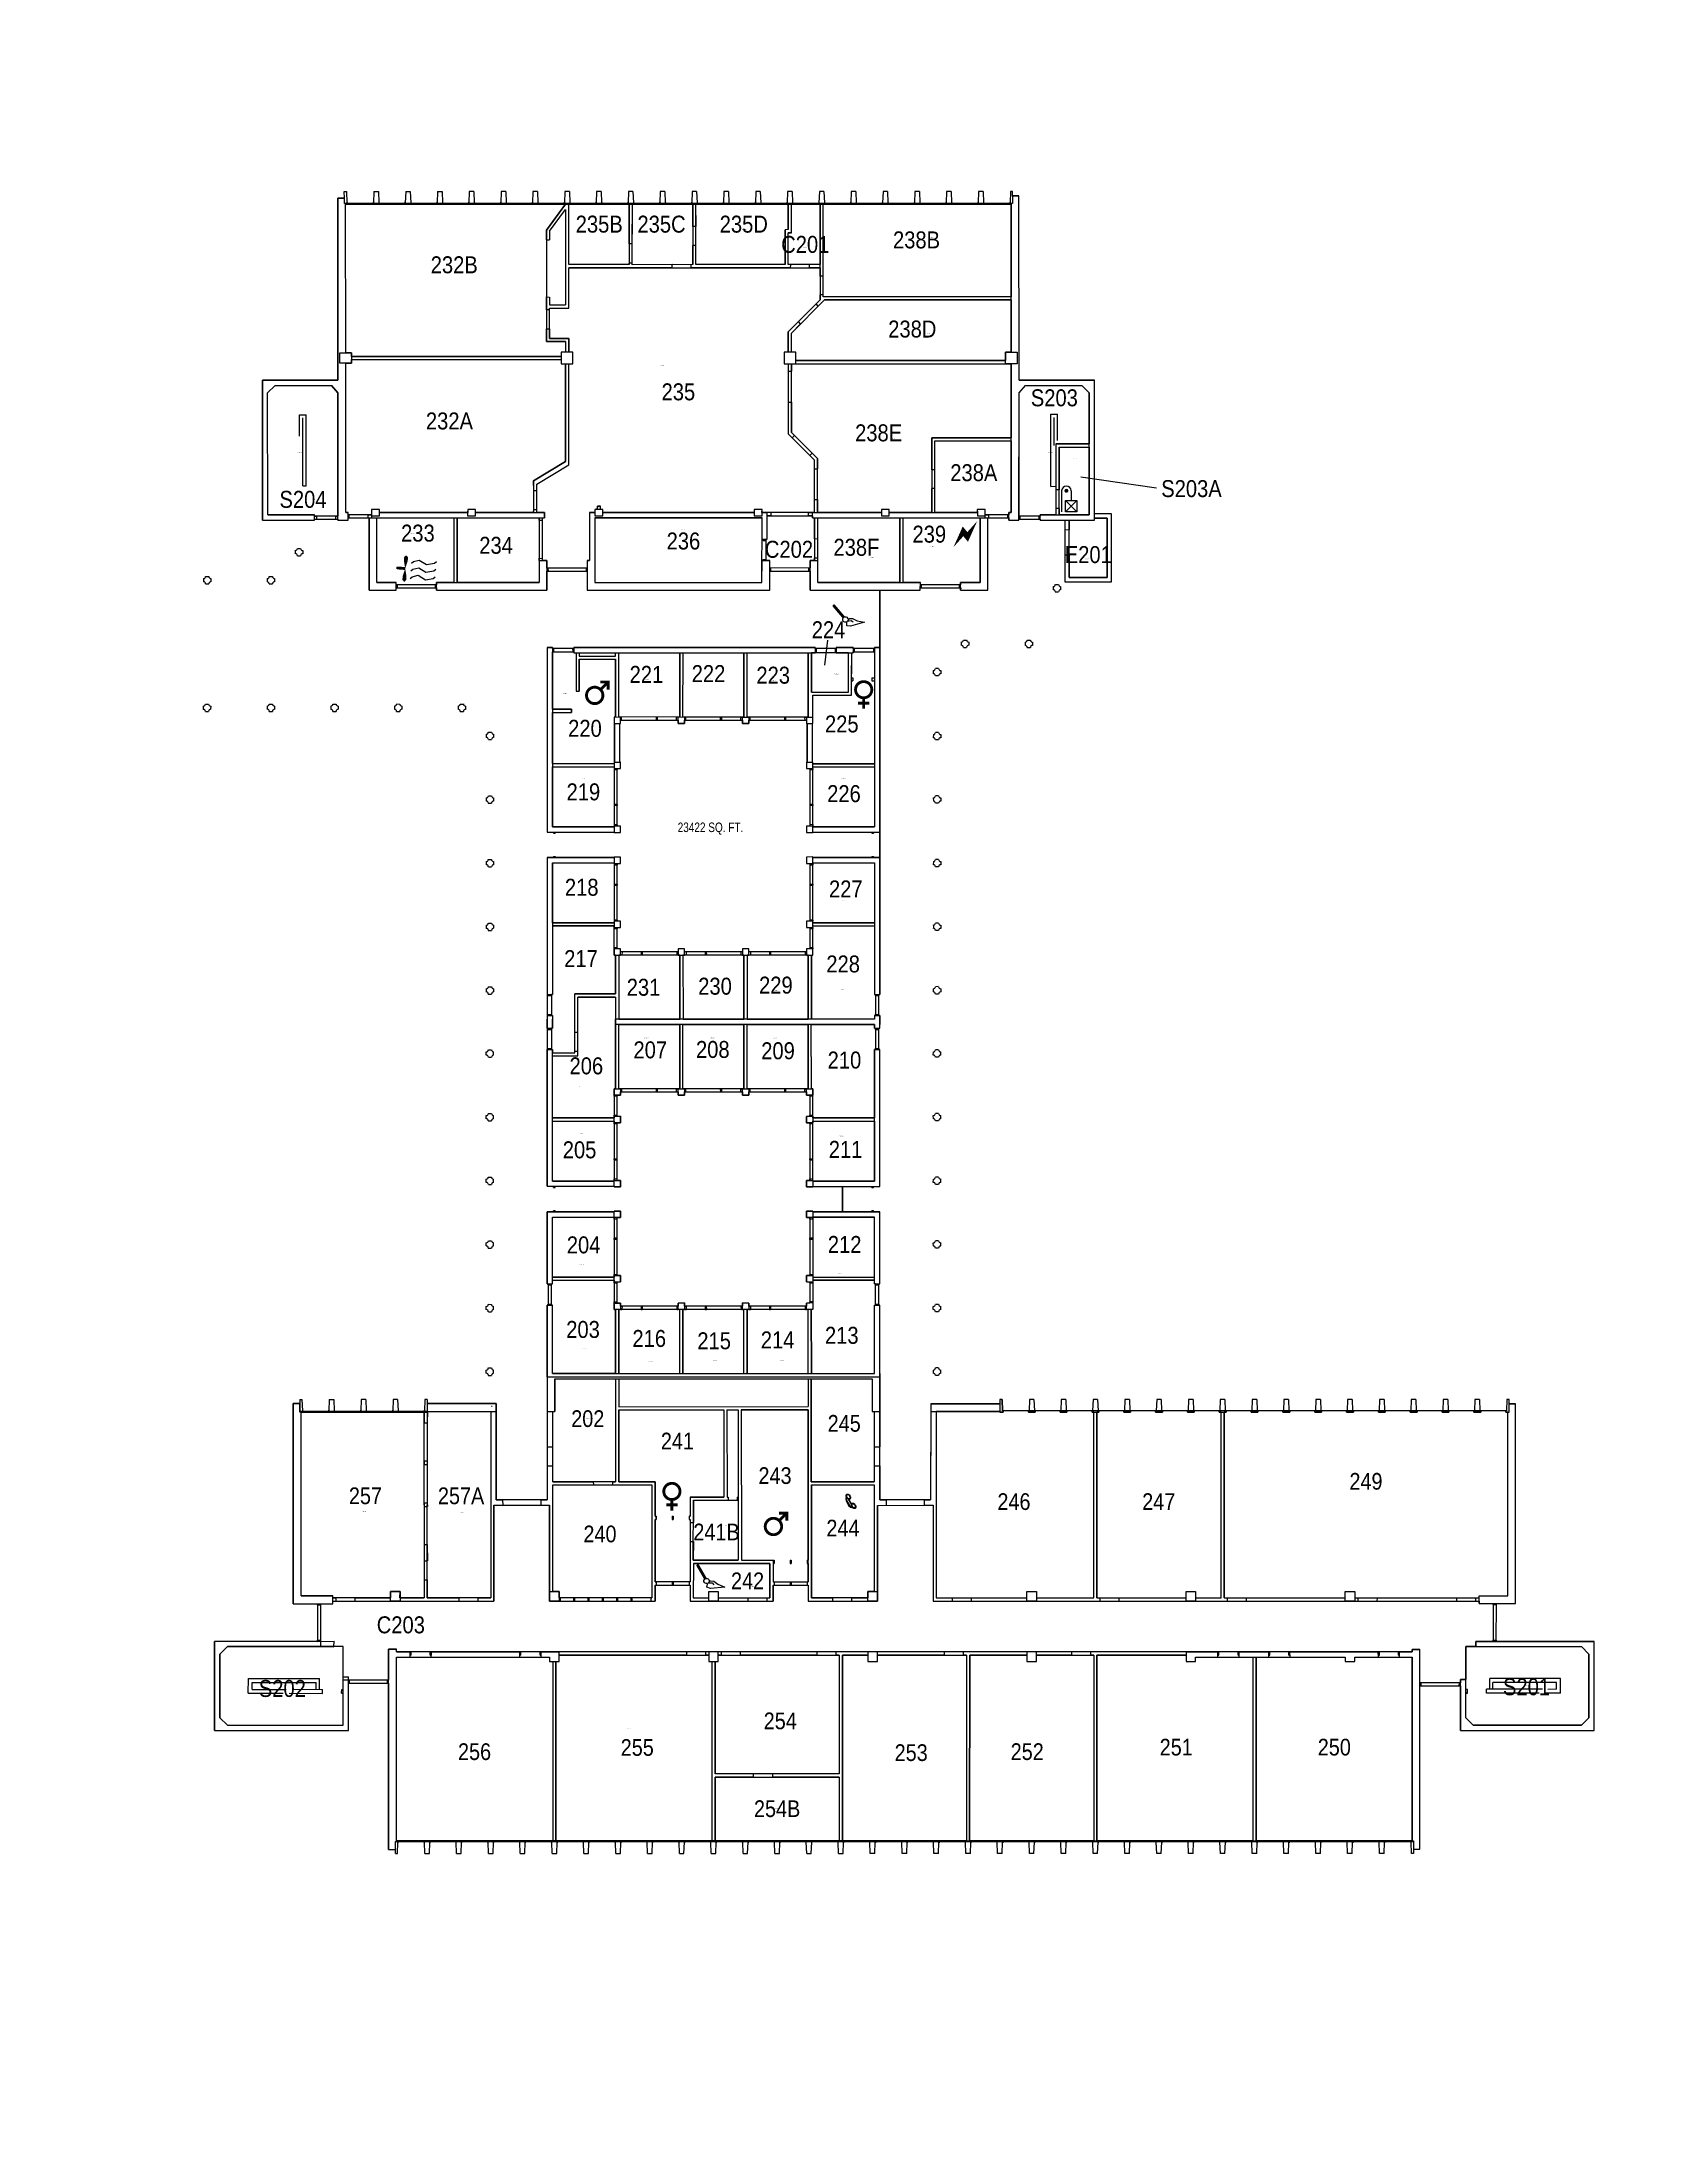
# Paper-space layout 'Layout1' of a CAD drawing. Header units: inches. Extents: x 0 to 8.5, y 0 to 11.
# The model-space entities are those that its viewports show. They can reach past a viewport. Long polylines and large blocks are cut down to what shows.
import ezdxf
from ezdxf.enums import TextEntityAlignment as Align

# ---------------------------------------------------------------- set-up
doc = ezdxf.new("R2010")
doc.units = ezdxf.units.IN
doc.header["$LTSCALE"] = 100
doc.header["$MEASUREMENT"] = 0
doc.layers.get('0').update_dxf_attribs({"linetype": 'CONTINUOUS'})
doc.layers.get('Defpoints').update_dxf_attribs({"linetype": 'CONTINUOUS'})
for name, color, linetype in [('A-IDEN-ICON', 4, 'CONTINUOUS'), ('A-IDEN-SNUM', 4, 'CONTINUOUS'), ('A-IDEN-VNUM', 4, 'CONTINUOUS'), ('A-WALL', 5, 'CONTINUOUS'), ('AREA-ASSIGN', 7, 'CONTINUOUS'), ('AREA-GROSS', 1, 'CONTINUOUS')]:
    doc.layers.add(name, color=color, linetype=linetype)
doc.layers.get('0').off()
doc.layers.get('Defpoints').off()
doc.styles.add('CP_AREA', font='arial.ttf', dxfattribs={"height": 15})
doc.styles.add('CP_ROOMSNUMBER', font='arial.ttf', dxfattribs={"height": 1})
doc.styles.add('CP_ROOMVNUMBER', font='arial.ttf', dxfattribs={"width": 0.85, "height": 0.075})

psp = doc.layouts.get("Layout1")

msp = doc.modelspace()

# ---------------------------------------------------------------- texts
at = {"layer": 'A-IDEN-SNUM', "style": 'CP_ROOMSNUMBER', "width": 0.85}
for s, p in [('01400238B0', (69208603.9, 27674365.6)), ('01400235D0', (69208253, 27674311.7)), ('0140C20100', (69208372.9, 27674300.4)), ('01400235C0', (69208101, 27674281.4)), ('01400235B0', (69207985.7, 27674258.4)), ('01400238D0', (69208632.1, 27674187.7)), ('01400232B0', (69207713.9, 27674128.1)), ('0140023500', (69208151.2, 27674029.3)), ('0140S20300', (69208901.6, 27674011.6)), ('0140S203A0', (69208949.6, 27674009.2)), ('01400238E0', (69208607.5, 27673979.9)), ('01400238A0', (69208798.3, 27673951.1)), ('01400232A0', (69207767.1, 27673861.2)), ('0140E20100', (69209008.2, 27673828.2)), ('0140023900', (69208717.6, 27673794.8)), ('01400238F0', (69208610.1, 27673752.2)), ('0140S20400', (69207512.9, 27673735)), ('0140023600', (69208251.2, 27673733.6)), ('0140C20200', (69208443.7, 27673720.9)), ('0140023300', (69207751.5, 27673627.3)), ('0140023400', (69207911.9, 27673633.7)), ('0140022400', (69208586.9, 27673523.2)), ('0140022300', (69208473.5, 27673488.4)), ('0140022100', (69208238.9, 27673443.2)), ('0140022200', (69208353.3, 27673467.5)), ('0140022500', (69208639.4, 27673431.5)), ('0140022000', (69208092.4, 27673387.5)), ('0140022600', (69208639.1, 27673332.6)), ('0140021900', (69208157.8, 27673236.2)), ('0140022700', (69208682, 27673107.3)), ('0140021800', (69208197.7, 27673025.7)), ('0140022900', (69208592.6, 27672916.1)), ('0140022800', (69208712.9, 27672942.1)), ('0140021700', (69208222.5, 27672893.3)), ('0140023000', (69208474.8, 27672890.6)), ('0140023100', (69208348.7, 27672863.5)), ('0140020800', (69208492.2, 27672804.7)), ('0140020900', (69208608.4, 27672827.8)), ('0140021000', (69208738.8, 27672811.7)), ('0140020700', (69208369.6, 27672780.3)), ('0140020600', (69208262.6, 27672665.6)), ('0140021100', (69208766.9, 27672670.7)), ('0140020500', (69208283.7, 27672579.8)), ('0140021200', (69208814.6, 27672415.4)), ('0140020400', (69208333.5, 27672336.8)), ('0140021300', (69208843.5, 27672292.7)), ('0140021500', (69208615.4, 27672209.3)), ('0140021400', (69208739, 27672233.9)), ('0140024900', (69209863.7, 27672225.4)), ('0140020300', (69208369.7, 27672183.9)), ('0140021600', (69208496.6, 27672183.6)), ('0140024500', (69208877.6, 27672140.4)), ('0140024700', (69209488, 27672111.5)), ('0140020200', (69208401.7, 27672054.7)), ('0140024600', (69209220.3, 27672058.2)), ('0140024100', (69208574.6, 27672036.3)), ('0140024300', (69208768.9, 27672018.3)), ('0140024400', (69208913.8, 27671946.2)), ('01400241B0', (69208694.5, 27671907.5)), ('0140S20100', (69210234, 27671906.3)), ('0140024000', (69208466.7, 27671845.9)), ('01400257A0', (69208203.1, 27671835)), ('0140025700', (69208022.5, 27671800.2)), ('0140024200', (69208770.1, 27671805.1)), ('0140025000', (69209903.1, 27671722.1)), ('0140025100', (69209610.8, 27671663.9)), ('0140C20300', (69208130.8, 27671602.6)), ('0140025200', (69209336.9, 27671600.7)), ('0140025400', (69208868.9, 27671566.6)), ('0140025300', (69209116.1, 27671565.4)), ('0140025500', (69208593, 27671496.3)), ('0140S20200', (69207927.9, 27671443.9)), ('0140025600', (69208315, 27671397.1)), ('01400254B0', (69208895.5, 27671403.1))]:
    msp.add_text(s, height=1, rotation=11.26, dxfattribs=at).set_placement(p, align=Align.MIDDLE_CENTER)
at = {"layer": 'A-IDEN-VNUM', "style": 'CP_ROOMVNUMBER', "width": 0.85}
for s, height, p in [('235D', 32, (69208250.2, 27674321.2)), ('238B', 32, (69208575.4, 27674355.7)), ('235C', 32, (69208098.1, 27674290.9)), ('C201', 32, (69208371.3, 27674306.4)), ('235B', 32, (69207982.9, 27674268)), ('238D', 32, (69208600.4, 27674189.3)), ('232B', 32, (69207729.8, 27674139.4)), ('S203', 32, (69208888.4, 27674114.4)), ('235', 32, (69208191, 27673987)), ('238E', 32, (69208576.4, 27673984.9)), ('S203A', 32, (69209175.4, 27673997)), ('238A', 32, (69208767.1, 27673946.3)), ('232A', 32, (69207778.4, 27673848.8)), ('239', 32, (69208707.4, 27673816.2)), ('E201', 32, (69209008.9, 27673837)), ('238F', 32, (69208577.5, 27673765.1)), ('C202', 32, (69208453.5, 27673736.5)), ('236', 32, (69208255.3, 27673713)), ('S204', 32, (69207536.5, 27673649.9)), ('233', 32, (69207761.4, 27673629.8)), ('234', 32, (69207910.5, 27673636)), ('224', 32, (69208556.3, 27673602.3)), ('223', 32, (69208470.7, 27673497.9)), ('221', 32, (69208236, 27673452.7)), ('222', 32, (69208350.5, 27673477)), ('225', 32, (69208615.5, 27673433)), ('220', 32, (69208142.2, 27673330.3)), ('226', 32, (69208645.2, 27673304.9)), ('219', 32, (69208162.7, 27673212.2)), ('227', 32, (69208683.7, 27673129.3)), ('218', 32, (69208194.8, 27673035.2)), ('228', 32, (69208706.4, 27672989.6)), ('217', 32, (69208219.7, 27672902.9)), ('230', 32, (69208477.7, 27672901.3)), ('229', 32, (69208589.8, 27672925.7)), ('231', 32, (69208345.9, 27672873)), ('208', 32, (69208496.9, 27672783.5)), ('209', 32, (69208618, 27672805.1)), ('210', 32, (69208744.2, 27672812.4)), ('207', 32, (69208381.4, 27672759.7)), ('206', 32, (69208269.1, 27672706.6)), ('211', 32, (69208779.2, 27672647.6)), ('205', 32, (69208287.5, 27672548.8)), ('212', 32, (69208812.5, 27672471.4)), ('204', 32, (69208330, 27672374.5)), ('213', 32, (69208840.7, 27672302.3)), ('214', 32, (69208723.7, 27672270.2)), ('216', 32, (69208485.8, 27672225.6)), ('215', 32, (69208606.7, 27672245.2)), ('249', 31.5, (69209863.7, 27672225.4)), ('203', 32, (69208360.1, 27672217.9)), ('245', 31.5, (69208877.6, 27672140.4)), ('247', 31.5, (69209488, 27672111.5)), ('202', 31.5, (69208401.7, 27672054.7)), ('241', 31.5, (69208575.7, 27672046.3)), ('246', 31.5, (69209220.3, 27672058.2)), ('243', 31.5, (69208768.9, 27672018.3)), ('244', 31.5, (69208913.8, 27671946.2)), ('S201', 32, (69210236.3, 27671904.5)), ('257A', 31.5, (69208195.9, 27671865.3)), ('241B', 31.5, (69208681.5, 27671892.5)), ('257', 31.5, (69208019, 27671830.1)), ('240', 31.5, (69208466.7, 27671845.9)), ('242', 31.5, (69208756.9, 27671813.6)), ('250', 31.5, (69209903.1, 27671722.1)), ('251', 31.5, (69209610.8, 27671663.9)), ('C203', 32, (69208132, 27671604.5)), ('252', 31.5, (69209336.9, 27671600.7)), ('254', 31.5, (69208868.9, 27671566.6)), ('253', 31.5, (69209122.7, 27671556.1)), ('S202', 32, (69207936.3, 27671443.2)), ('255', 31.5, (69208614.3, 27671464.8)), ('256', 31.5, (69208315, 27671397.1)), ('254B', 31.5, (69208895.5, 27671403.1))]:
    msp.add_text(s, height=height, rotation=11.2645, dxfattribs=at).set_placement(p, align=Align.MIDDLE_CENTER)
at = {"layer": 'AREA-GROSS', "style": 'CP_AREA', "width": 0.75}
msp.add_text('23422 SQ. FT.', height=18, rotation=11.2645, dxfattribs=at).set_placement((69208410.8, 27673193.5), align=Align.MIDDLE_CENTER)

# ---------------------------------------------------------------- blocks, each defined once
blk = doc.blocks.new('CPELECT')
blk.add_lwpolyline([(0.062, 0.063, 0, 0.03, 0), (0.01, -0.017, 0.03, 0.03, 0), (-0.01, 0.007, 0.03, 0, 0), (-0.062, -0.073, 0.03, 0, 0)], format="xyseb")
blk = doc.blocks.new('CPMECH')
for p, q in [((0.005, 0.025), (0.015, 0.035)), ((0.015, 0.035), (0.045, 0.045)), ((0.015, -0.005), (0.045, 0.005)), ((0.045, 0.045), (0.085, 0.025)), ((0.045, 0.005), (0.085, -0.015)), ((0.085, 0.025), (0.125, 0.035)), ((0.125, 0.035), (0.135, 0.045)), ((0.125, -0.005), (0.135, 0.005)), ((0.005, -0.015), (0.015, -0.005)), ((0.005, -0.055), (0.015, -0.045)), ((0.015, -0.045), (0.045, -0.035)), ((0.045, -0.035), (0.085, -0.055)), ((0.085, -0.015), (0.125, -0.005)), ((0.085, -0.055), (0.125, -0.045)), ((0.125, -0.045), (0.135, -0.035))]:
    blk.add_line(p, q)
at = {"const_width": 0.0075}
blk.add_lwpolyline([(-0.068, -0.007, 1), (-0.062, -0.003, 1)], format="xyb", close=True, dxfattribs=at)
at = {"const_width": 0.015}
blk.add_lwpolyline([(-0.025, -0.005), (-0.065, -0.005)], dxfattribs=at)
for points in [[(-0.025, -0.005, 0, 0.02, 0), (-0.025, 0.035, 0.02, 0.02, 0), (-0.025, 0.055, 0.02, 0, 0), (-0.025, 0.065, 0, 0, 0)], [(-0.025, -0.005, 0, 0.02, 0), (-0.025, -0.045, 0.02, 0.02, 0), (-0.025, -0.065, 0.02, 0, 0), (-0.025, -0.075, 0, 0, 0)]]:
    blk.add_lwpolyline(points, format="xyseb")
blk = doc.blocks.new('CPMEN')
at = {"const_width": 0.015}
blk.add_lwpolyline([(-0.058, -0.02, 1), (0.028, -0.02, 1)], format="xyb", close=True, dxfattribs=at)
for points in [[(0.015, 0.01), (0.055, 0.05)], [(0.055, 0.01), (0.055, 0.05), (0.015, 0.05)]]:
    blk.add_lwpolyline(points, dxfattribs=at)
blk = doc.blocks.new('CPWOMEN')
at = {"const_width": 0.015}
blk.add_lwpolyline([(-0.0375, 0, 1), (0.0475, 0, 1)], format="xyb", close=True, dxfattribs=at)
for points in [[(-0.025, -0.07), (0.035, -0.07)], [(0.005, -0.04), (0.005, -0.1)]]:
    blk.add_lwpolyline(points, dxfattribs=at)
blk = doc.blocks.new('CPCUST')
for p, q in [((0.017, -0.064), (0.02, -0.047)), ((0.036, -0.07), (0.017, -0.064)), ((0.026, -0.041), (0.045, -0.041)), ((0.03, -0.034), (0.038, -0.03)), ((0.112, -0.063), (0.036, -0.07)), ((0.038, -0.03), (0.053, -0.032)), ((0.045, -0.041), (0.054, -0.051)), ((0.053, -0.032), (0.075, -0.048)), ((0.075, -0.048), (0.112, -0.063))]:
    blk.add_line(p, q)
at = {"const_width": 0.015}
blk.add_lwpolyline([(-0.03, 0.05), (0.01, -0.019)], dxfattribs=at)
at = {"const_width": 0.0075}
blk.add_lwpolyline([(-0.033, 0.048, 1), (-0.027, 0.052, 1)], format="xyb", close=True, dxfattribs=at)
blk.add_circle((0.016, -0.031), 0.0141)
blk = doc.blocks.new('CPELEV')
at = {"color": 0, "linetype": 'ByBlock'}
for p, q in [((-0.035, 0.03), (-0.035, -0.08)), ((0.015, 0.03), (0.015, -0.02)), ((-0.015, -0.08), (-0.015, -0.02)), ((-0.015, -0.02), (0.045, -0.02)), ((-0.015, -0.08), (0.045, -0.02)), ((0.045, -0.08), (-0.015, -0.02)), ((0.045, -0.08), (-0.015, -0.08)), ((0.045, -0.02), (0.045, -0.08))]:
    blk.add_line(p, q, dxfattribs=at)
at = {"color": 0, "linetype": 'ByBlock', "const_width": 0.0106}
blk.add_lwpolyline([(-0.015, 0.03, 1), (-0.005, 0.03, 1)], format="xyb", close=True, dxfattribs=at)
at = {"color": 0, "linetype": 'ByBlock'}
blk.add_arc((-0.01, 0.03), 0.025, 0, 180, dxfattribs=at)
blk = doc.blocks.new('CPPHONE')
for p, q in [((0.01, 0.025), (-0.02, -0.025)), ((0.017, 0.028), (-0.018, -0.033))]:
    blk.add_line(p, q)
for points in [[(0.036, 0.057), (0.042, 0.031), (0.038, 0.011), (0.008, -0.041), (-0.008, -0.056), (-0.034, -0.064)], [(0.033, 0.047), (0.037, 0.031), (0.033, 0.013), (0.004, -0.038), (-0.011, -0.051), (-0.026, -0.057)]]:
    blk.add_lwpolyline(points)
for points in [[(0.029, 0.079, 0.139889), (0.022, 0.08, 0.107118), (0.012, 0.078, 0.079812), (0.004, 0.072, 0.067459), (-0.003, 0.063, 0.067459), (-0.008, 0.051, 0.079812), (-0.009, 0.041, 0.107118), (-0.006, 0.032, 0.139889), (-0.001, 0.027, 0.139889), (0.006, 0.025, 0.107118), (0.015, 0.027, 0.079812), (0.024, 0.033, 0.067459), (0.031, 0.043, 0.067459), (0.036, 0.054, 0.079812), (0.037, 0.064, 0.107118), (0.034, 0.073, 0.139889)], [(0.026, 0.074, 0.139889), (0.022, 0.075, 0.107118), (0.014, 0.074, 0.079812), (0.007, 0.069, 0.067459), (0.001, 0.06, 0.067459), (-0.003, 0.05, 0.079812), (-0.004, 0.042, 0.107118), (-0.002, 0.034, 0.139889), (0.001, 0.031, 0.139889), (0.006, 0.03, 0.107118), (0.013, 0.032, 0.079812), (0.02, 0.037, 0.067459), (0.027, 0.045, 0.067459), (0.031, 0.055, 0.079812), (0.032, 0.064, 0.107118), (0.03, 0.071, 0.139889)], [(-0.026, -0.017, 0.139889), (-0.033, -0.015, 0.107118), (-0.043, -0.017, 0.079812), (-0.051, -0.023, 0.067459), (-0.058, -0.033, 0.067459), (-0.063, -0.044, 0.079812), (-0.064, -0.054, 0.107118), (-0.061, -0.063, 0.139889), (-0.056, -0.069, 0.139889), (-0.049, -0.07, 0.107118), (-0.04, -0.068, 0.079812), (-0.031, -0.062, 0.067459), (-0.024, -0.053, 0.067459), (-0.019, -0.041, 0.079812), (-0.018, -0.031, 0.107118), (-0.021, -0.022, 0.139889)], [(-0.029, -0.021, 0.139889), (-0.033, -0.02, 0.107118), (-0.041, -0.022, 0.079812), (-0.048, -0.027, 0.067459), (-0.054, -0.035, 0.067459), (-0.058, -0.045, 0.079812), (-0.059, -0.054, 0.107118), (-0.057, -0.061, 0.139889), (-0.054, -0.064, 0.139889), (-0.049, -0.065, 0.107118), (-0.042, -0.064, 0.079812), (-0.035, -0.059, 0.067459), (-0.028, -0.05, 0.067459), (-0.024, -0.04, 0.079812), (-0.023, -0.032, 0.107118), (-0.025, -0.024, 0.139889)]]:
    blk.add_lwpolyline(points, format="xyb", close=True)

# ---------------------------------------------------------------- linework, layer by layer
at = {"layer": 'A-IDEN-VNUM'}
msp.add_line((69208558.4, 27673582.5), (69208562.1, 27673535.1), dxfattribs=at)
msp.add_lwpolyline([(69209110.5, 27673985), (69208966.5, 27673977.4)], dxfattribs=at)
at = {"layer": 'A-WALL'}
for p, q in [((69208680.6, 27674469.7), (69208672.1, 27674468.1)), ((69208672.1, 27674468.1), (69208675.6, 27674446.9)), ((69208680.6, 27674469.7), (69208685.5, 27674448.9)), ((69208735.3, 27674480.6), (69208731.2, 27674479.8)), ((69208731.2, 27674479.8), (69208734.7, 27674458.7)), ((69208736.8, 27674472.8), (69208735.3, 27674480.6)), ((69208736.8, 27674472.8), (69208748.6, 27674475.1)), ((69208816.6, 27674133.8), (69208748.6, 27674475.1)), ((69208445.2, 27674422.9), (69208436.8, 27674421.2)), ((69208436.8, 27674421.2), (69208440.2, 27674400)), ((69208445.2, 27674422.9), (69208450.1, 27674402)), ((69208504.1, 27674434.6), (69208495.6, 27674432.9)), ((69208495.6, 27674432.9), (69208499.1, 27674411.8)), ((69208504.1, 27674434.6), (69208509, 27674413.7)), ((69208562.9, 27674446.3), (69208554.5, 27674444.6)), ((69208554.5, 27674444.6), (69208557.9, 27674423.5)), ((69208557.9, 27674423.5), (69208556.7, 27674423.2)), ((69208556.7, 27674423.2), (69208557.2, 27674420.7)), ((69208557.2, 27674420.7), (69208569.7, 27674423.2)), ((69208562.9, 27674446.3), (69208567.8, 27674425.5)), ((69208567.8, 27674425.5), (69208569.2, 27674425.7)), ((69208569.7, 27674423.2), (69208569.2, 27674425.7)), ((69208621.8, 27674458), (69208613.3, 27674456.3)), ((69208613.3, 27674456.3), (69208616.7, 27674435.2)), ((69208616.7, 27674435.2), (69208615.6, 27674435)), ((69208615.6, 27674435), (69208616.1, 27674432.4)), ((69208616.1, 27674432.4), (69208628.6, 27674434.9)), ((69208621.8, 27674458), (69208626.7, 27674437.2)), ((69208626.7, 27674437.2), (69208628.1, 27674437.5)), ((69208628.6, 27674434.9), (69208628.1, 27674437.5)), ((69208675.6, 27674446.9), (69208674.4, 27674446.7)), ((69208674.4, 27674446.7), (69208674.9, 27674444.1)), ((69208674.9, 27674444.1), (69208687.4, 27674446.6)), ((69208685.5, 27674448.9), (69208686.9, 27674449.2)), ((69208687.4, 27674446.6), (69208686.9, 27674449.2)), ((69208734.7, 27674458.7), (69208733.5, 27674458.5)), ((69208733.5, 27674458.5), (69208734, 27674455.9)), ((69208734, 27674455.9), (69208737.5, 27674456.6)), ((69208792, 27674183), (69208737.5, 27674456.6)), ((69208268.7, 27674387.7), (69208260.2, 27674386)), ((69208260.2, 27674386), (69208263.7, 27674364.9)), ((69208268.7, 27674387.7), (69208273.6, 27674366.9)), ((69208327.5, 27674399.4), (69208319.1, 27674397.7)), ((69208319.1, 27674397.7), (69208322.5, 27674376.6)), ((69208327.5, 27674399.4), (69208332.4, 27674378.6)), ((69208386.4, 27674411.1), (69208377.9, 27674409.5)), ((69208377.9, 27674409.5), (69208381.4, 27674388.3)), ((69208381.4, 27674388.3), (69208380.2, 27674388.1)), ((69208380.2, 27674388.1), (69208380.7, 27674385.5)), ((69208380.7, 27674385.5), (69208393.2, 27674388)), ((69208410.4, 27674253.3), (69208383.9, 27674386.2)), ((69208386.4, 27674411.1), (69208391.3, 27674390.3)), ((69208416.3, 27674254.5), (69208389.8, 27674387.4)), ((69208391.3, 27674390.3), (69208392.7, 27674390.6)), ((69208393.2, 27674388), (69208392.7, 27674390.6)), ((69208440.2, 27674400), (69208439, 27674399.8)), ((69208439, 27674399.8), (69208439.5, 27674397.3)), ((69208439.5, 27674397.3), (69208452, 27674399.7)), ((69208450.1, 27674402), (69208451.5, 27674402.3)), ((69208452, 27674399.7), (69208451.5, 27674402.3)), ((69208499.1, 27674411.8), (69208497.9, 27674411.5)), ((69208497.9, 27674411.5), (69208498.4, 27674409)), ((69208498.4, 27674409), (69208510.9, 27674411.5)), ((69208509, 27674413.7), (69208510.4, 27674414)), ((69208510.9, 27674411.5), (69208510.4, 27674414)), ((69208092.2, 27674352.5), (69208083.7, 27674350.9)), ((69208083.7, 27674350.9), (69208087.1, 27674329.7)), ((69208092.2, 27674352.5), (69208097.1, 27674331.7)), ((69208151, 27674364.3), (69208142.5, 27674362.6)), ((69208142.5, 27674362.6), (69208146, 27674341.4)), ((69208146, 27674341.4), (69208144.8, 27674341.2)), ((69208144.8, 27674341.2), (69208145.3, 27674338.7)), ((69208145.3, 27674338.7), (69208157.8, 27674341.1)), ((69208151, 27674364.3), (69208155.9, 27674343.4)), ((69208155.9, 27674343.4), (69208157.3, 27674343.7)), ((69208157.8, 27674341.1), (69208157.3, 27674343.7)), ((69208209.8, 27674376), (69208201.4, 27674374.3)), ((69208201.4, 27674374.3), (69208204.8, 27674353.2)), ((69208204.8, 27674353.2), (69208203.6, 27674352.9)), ((69208203.6, 27674352.9), (69208204.2, 27674350.4)), ((69208204.2, 27674350.4), (69208216.7, 27674352.9)), ((69208209.8, 27674376), (69208214.8, 27674355.1)), ((69208214.8, 27674355.1), (69208216.2, 27674355.4)), ((69208216.7, 27674352.9), (69208216.2, 27674355.4)), ((69208263.7, 27674364.9), (69208262.5, 27674364.6)), ((69208262.5, 27674364.6), (69208263, 27674362.1)), ((69208263, 27674362.1), (69208275.5, 27674364.6)), ((69208273.6, 27674366.9), (69208275, 27674367.1)), ((69208275.5, 27674364.6), (69208275, 27674367.1)), ((69208322.5, 27674376.6), (69208321.3, 27674376.4)), ((69208321.3, 27674376.4), (69208321.8, 27674373.8)), ((69208321.8, 27674373.8), (69208334.4, 27674376.3)), ((69208334.5, 27674327.4), (69208325.1, 27674374.5)), ((69208341.5, 27674322.7), (69208331, 27674375.6)), ((69208332.4, 27674378.6), (69208333.8, 27674378.9)), ((69208334.4, 27674376.3), (69208333.8, 27674378.9)), ((69207856.8, 27674305.7), (69207848.3, 27674304)), ((69207848.3, 27674304), (69207851.8, 27674282.8)), ((69207856.8, 27674305.7), (69207861.7, 27674284.8)), ((69207915.6, 27674317.4), (69207907.2, 27674315.7)), ((69207907.2, 27674315.7), (69207910.6, 27674294.6)), ((69207915.6, 27674317.4), (69207920.5, 27674296.5)), ((69207974.5, 27674329.1), (69207966, 27674327.4)), ((69207966, 27674327.4), (69207969.5, 27674306.3)), ((69207969.5, 27674306.3), (69207968.3, 27674306)), ((69207968.3, 27674306), (69207968.8, 27674303.5)), ((69207968.8, 27674303.5), (69207981.3, 27674306)), ((69207974.5, 27674329.1), (69207979.4, 27674308.3)), ((69207979.4, 27674308.3), (69207980.8, 27674308.5)), ((69207981.3, 27674306), (69207980.8, 27674308.5)), ((69208033.3, 27674340.8), (69208024.9, 27674339.1)), ((69208024.9, 27674339.1), (69208028.3, 27674318)), ((69208028.3, 27674318), (69208027.1, 27674317.8)), ((69208027.1, 27674317.8), (69208027.6, 27674315.2)), ((69208027.6, 27674315.2), (69208040.1, 27674317.7)), ((69208045.5, 27674242.3), (69208030.9, 27674315.9)), ((69208033.3, 27674340.8), (69208038.2, 27674320)), ((69208051.4, 27674243.5), (69208036.8, 27674317)), ((69208038.2, 27674320), (69208039.6, 27674320.3)), ((69208040.1, 27674317.7), (69208039.6, 27674320.3)), ((69208087.1, 27674329.7), (69208086, 27674329.5)), ((69208086, 27674329.5), (69208086.5, 27674326.9)), ((69208086.5, 27674326.9), (69208099, 27674329.4)), ((69208097.1, 27674331.7), (69208098.5, 27674332)), ((69208099, 27674329.4), (69208098.5, 27674332)), ((69208156.8, 27674298.1), (69208148.6, 27674339.3)), ((69208162.7, 27674299.3), (69208154.4, 27674340.5)), ((69208334.5, 27674327.4), (69208328.6, 27674326.2)), ((69208341.5, 27674261.5), (69208328.6, 27674326.2)), ((69208341.5, 27674322.7), (69208335.6, 27674321.5)), ((69208347.4, 27674262.7), (69208335.6, 27674321.5)), ((69207671.9, 27674268.8), (69207680.3, 27674270.5)), ((69207671.9, 27674268.8), (69207675.3, 27674247.7)), ((69207680.3, 27674270.5), (69207685.3, 27674249.7)), ((69207739.1, 27674282.2), (69207730.6, 27674280.5)), ((69207730.6, 27674280.5), (69207734.1, 27674259.4)), ((69207739.1, 27674282.2), (69207744, 27674261.4)), ((69207797.9, 27674293.9), (69207789.5, 27674292.2)), ((69207789.5, 27674292.2), (69207792.9, 27674271.1)), ((69207792.9, 27674271.1), (69207791.7, 27674270.9)), ((69207791.7, 27674270.9), (69207792.2, 27674268.3)), ((69207792.2, 27674268.3), (69207804.8, 27674270.8)), ((69207797.9, 27674293.9), (69207802.8, 27674273.1)), ((69207802.8, 27674273.1), (69207804.2, 27674273.4)), ((69207804.8, 27674270.8), (69207804.2, 27674273.4)), ((69207851.8, 27674282.8), (69207850.6, 27674282.6)), ((69207850.6, 27674282.6), (69207851.1, 27674280)), ((69207851.1, 27674280), (69207863.6, 27674282.5)), ((69207861.7, 27674284.8), (69207863.1, 27674285.1)), ((69207863.6, 27674282.5), (69207863.1, 27674285.1)), ((69207887.5, 27674237.3), (69207913.2, 27674292.4)), ((69207893.7, 27674236.6), (69207915.2, 27674282.5)), ((69207910.6, 27674294.6), (69207909.4, 27674294.3)), ((69207909.4, 27674294.3), (69207909.9, 27674291.8)), ((69207909.9, 27674291.8), (69207922.4, 27674294.3)), ((69207915.2, 27674282.5), (69207950.3, 27674106.1)), ((69207941.3, 27674181.8), (69207919.1, 27674293.6)), ((69207920.5, 27674296.5), (69207921.9, 27674296.8)), ((69207922.4, 27674294.3), (69207921.9, 27674296.8)), ((69208162.7, 27674299.3), (69208156.8, 27674298.1)), ((69208169.7, 27674264), (69208163.8, 27674262.8)), ((69208170.8, 27674227.5), (69208163.8, 27674262.8)), ((69208176.7, 27674228.7), (69208169.7, 27674264)), ((69208351.2, 27674263.4), (69208347.4, 27674262.7)), ((69208351.2, 27674263.4), (69208352.3, 27674257.5)), ((69208406.2, 27674274.4), (69208385.8, 27674270.3)), ((69208385.8, 27674270.3), (69208386.9, 27674264.4)), ((69208407.4, 27674268.5), (69208386.9, 27674264.4)), ((69208771.6, 27674285.6), (69208423.9, 27674216.3)), ((69208772.7, 27674279.7), (69208427.5, 27674210.9)), ((69207499.5, 27674234.5), (69207503.5, 27674235.3)), ((69207502, 27674222.2), (69207499.5, 27674234.5)), ((69207503.5, 27674235.3), (69207508.4, 27674214.4)), ((69207554.2, 27674245.4), (69207562.6, 27674247.1)), ((69207554.2, 27674245.4), (69207557.6, 27674224.3)), ((69207557.6, 27674224.3), (69207556.2, 27674224)), ((69207556.7, 27674221.4), (69207556.2, 27674224)), ((69207569.3, 27674223.9), (69207556.7, 27674221.4)), ((69207562.6, 27674247.1), (69207567.6, 27674226.2)), ((69207567.6, 27674226.2), (69207568.8, 27674226.5)), ((69207568.8, 27674226.5), (69207569.3, 27674223.9)), ((69207613, 27674257.1), (69207621.5, 27674258.8)), ((69207613, 27674257.1), (69207616.5, 27674236)), ((69207616.5, 27674236), (69207615.1, 27674235.7)), ((69207615.6, 27674233.1), (69207615.1, 27674235.7)), ((69207628.1, 27674235.6), (69207615.6, 27674233.1)), ((69207621.5, 27674258.8), (69207626.4, 27674237.9)), ((69207626.4, 27674237.9), (69207627.6, 27674238.2)), ((69207627.6, 27674238.2), (69207628.1, 27674235.6)), ((69207675.3, 27674247.7), (69207673.9, 27674247.4)), ((69207674.4, 27674244.9), (69207673.9, 27674247.4)), ((69207686.9, 27674247.4), (69207674.4, 27674244.9)), ((69207685.3, 27674249.7), (69207686.4, 27674249.9)), ((69207686.4, 27674249.9), (69207686.9, 27674247.4)), ((69207734.1, 27674259.4), (69207732.9, 27674259.2)), ((69207732.9, 27674259.2), (69207733.4, 27674256.6)), ((69207733.4, 27674256.6), (69207745.9, 27674259.1)), ((69207744, 27674261.4), (69207745.4, 27674261.6)), ((69207745.9, 27674259.1), (69207745.4, 27674261.6)), ((69207891, 27674219.7), (69207887.5, 27674237.3)), ((69207893.7, 27674236.6), (69207896.9, 27674220.8)), ((69208051.4, 27674243.5), (69208045.5, 27674242.3)), ((69208170.8, 27674227.5), (69208167.9, 27674226.9)), ((69208169.1, 27674221), (69208167.9, 27674226.9)), ((69208352.3, 27674257.5), (69208169.1, 27674221)), ((69208341.5, 27674261.5), (69208176.7, 27674228.7)), ((69208416.3, 27674254.5), (69208410.4, 27674253.3)), ((69207490.2, 27674219.9), (69207502, 27674222.2)), ((69207557.3, 27673883), (69207490.2, 27674219.9)), ((69207510.4, 27674212.2), (69207506.7, 27674211.4)), ((69207561.4, 27673936.8), (69207506.7, 27674211.4)), ((69207508.4, 27674214.4), (69207509.9, 27674214.7)), ((69207509.9, 27674214.7), (69207510.4, 27674212.2)), ((69207891, 27674219.7), (69207896.9, 27674220.8)), ((69208053.1, 27674204.1), (69207941.3, 27674181.8)), ((69208133.8, 27674214), (69207942.5, 27674175.9)), ((69208058.4, 27674208.2), (69208052.6, 27674207)), ((69208053.1, 27674204.1), (69208052.6, 27674207)), ((69208059, 27674205.2), (69208058.4, 27674208.2)), ((69208132.6, 27674219.9), (69208059, 27674205.2)), ((69208133.8, 27674214), (69208132.6, 27674219.9)), ((69208419.2, 27674209.3), (69208413.2, 27674200.2)), ((69208418.1, 27674196.9), (69208413.2, 27674200.2)), ((69208423.2, 27674219.9), (69208417.3, 27674218.7)), ((69208419.2, 27674209.3), (69208417.3, 27674218.7)), ((69208427.5, 27674210.9), (69208418.1, 27674196.9)), ((69208423.9, 27674216.3), (69208423.2, 27674219.9)), ((69208781.2, 27674180.8), (69208802.8, 27674185.1)), ((69208802.8, 27674185.1), (69208807.1, 27674163.5)), ((69207957.4, 27674101.4), (69207942.5, 27674175.9)), ((69208387, 27674161.1), (69208372.1, 27674138.7)), ((69208378.4, 27674137.4), (69208392, 27674157.8)), ((69208392, 27674157.8), (69208387, 27674161.1)), ((69208396.5, 27674087.9), (69208784.3, 27674165.1)), ((69208397.6, 27674082), (69208785.5, 27674159.2)), ((69208785.5, 27674159.2), (69208781.2, 27674180.8)), ((69208807.1, 27674163.5), (69208785.5, 27674159.2)), ((69208851.1, 27673886.3), (69208796.3, 27674161.4)), ((69208816.6, 27674133.8), (69208956.3, 27674161.7)), ((69208830.3, 27674126.4), (69208934.7, 27674147.2)), ((69208934.7, 27674147.2), (69208951.2, 27674136.2)), ((69209007.9, 27673902.7), (69208956.3, 27674161.7)), ((69207912.1, 27674113.8), (69207917.9, 27674114.9)), ((69207916.8, 27674090.2), (69207912.1, 27674113.8)), ((69207917.9, 27674114.9), (69207920.9, 27674100.2)), ((69207920.9, 27674100.2), (69207950.3, 27674106.1)), ((69208393.3, 27674103.6), (69208371.7, 27674099.3)), ((69208379.6, 27674100.8), (69208372.1, 27674138.7)), ((69208385.5, 27674102), (69208378.4, 27674137.4)), ((69208397.6, 27674082), (69208393.3, 27674103.6)), ((69208821.3, 27674110.3), (69208830.3, 27674126.4)), ((69208868.1, 27673874.9), (69208821.3, 27674110.3)), ((69208996.1, 27673910.6), (69208951.2, 27674136.2)), ((69207922.6, 27674091.4), (69207916.8, 27674090.2)), ((69207922.1, 27674094.3), (69207957.4, 27674101.4)), ((69207922.6, 27674091.4), (69207922.1, 27674094.3)), ((69208371.7, 27674099.3), (69208376, 27674077.7)), ((69208376, 27674077.7), (69208397.6, 27674082)), ((69208383.9, 27674079.3), (69208386.6, 27674065.6)), ((69208386.6, 27674065.6), (69208392.5, 27674066.7)), ((69208389.8, 27674080.4), (69208392.5, 27674066.7)), ((69208887.9, 27674082.8), (69208900.2, 27674085.2)), ((69208914.5, 27673949.4), (69208887.9, 27674082.8)), ((69208895, 27674078.1), (69208895.5, 27674078.2)), ((69208905.3, 27674026.3), (69208895, 27674078.1)), ((69208905.6, 27674027.1), (69208895.5, 27674078.2)), ((69208909.9, 27674036.3), (69208900.2, 27674085.2)), ((69207923.8, 27674054.9), (69207929.7, 27674056.1)), ((69207928.5, 27674031.4), (69207923.8, 27674054.9)), ((69207963.8, 27674038.4), (69207928.5, 27674031.4)), ((69207929.7, 27674056.1), (69207933.2, 27674038.4)), ((69207933.2, 27674038.4), (69207968.5, 27674045.5)), ((69207963.8, 27674038.4), (69207967.7, 27674018.8)), ((69207968.5, 27674045.5), (69207973.6, 27674020)), ((69208676.4, 27673995.3), (69208823.5, 27674024.6)), ((69208908.1, 27674029.8), (69208969.9, 27674042.1)), ((69208908.1, 27674029.8), (69208925.1, 27673944.7)), ((69208915.2, 27674025.1), (69208971.1, 27674036.2)), ((69208915.2, 27674025.1), (69208931, 27673945.8)), ((69207573.5, 27673932.1), (69207961.4, 27674009.4)), ((69207574.7, 27673926.2), (69207962.6, 27674003.5)), ((69207981.4, 27674021.5), (69207959.8, 27674017.2)), ((69207959.8, 27674017.2), (69207964.1, 27673995.7)), ((69207964.1, 27673995.7), (69207985.7, 27673999.9)), ((69208008, 27673816.3), (69207972, 27673997.2)), ((69208015.1, 27673811.6), (69207977.9, 27673998.4)), ((69207985.7, 27673999.9), (69207981.4, 27674021.5)), ((69208398, 27674008.6), (69208403.8, 27674009.8)), ((69208398, 27674008.6), (69208409.7, 27673949.8)), ((69208403.8, 27674009.8), (69208415.1, 27673953.4)), ((69208688.2, 27673936.1), (69208676.4, 27673995.3)), ((69208683.5, 27673990.6), (69208824.7, 27674018.7)), ((69208694.1, 27673937.3), (69208683.5, 27673990.6)), ((69208409.7, 27673949.8), (69208418.3, 27673944)), ((69208415.1, 27673953.4), (69208421.6, 27673949)), ((69208421.6, 27673949), (69208418.3, 27673944)), ((69208914.5, 27673949.4), (69208923.8, 27673951.3)), ((69208931, 27673945.8), (69208925.1, 27673944.7)), ((69207550.6, 27673934.7), (69207572.2, 27673939)), ((69207554.5, 27673915.1), (69207550.6, 27673934.7)), ((69207576.1, 27673919.4), (69207554.5, 27673915.1)), ((69207620.3, 27673641.2), (69207565.3, 27673917.2)), ((69207572.2, 27673939), (69207576.1, 27673919.4)), ((69208460.8, 27673922.9), (69208457.4, 27673917.9)), ((69208457.4, 27673917.9), (69208467.3, 27673911.3)), ((69208460.8, 27673922.9), (69208472.7, 27673914.9)), ((69208467.3, 27673911.3), (69208470.6, 27673894.7)), ((69208472.7, 27673914.9), (69208476.5, 27673895.8)), ((69208694.1, 27673937.3), (69208688.2, 27673936.1)), ((69208905.4, 27673892.5), (69208996.1, 27673910.6)), ((69208937.9, 27673911.2), (69208932, 27673910.1)), ((69208932, 27673910.1), (69208934.3, 27673898.3)), ((69208937.9, 27673911.2), (69208940.2, 27673899.5)), ((69208940.2, 27673899.5), (69208937.9, 27673911.2)), ((69209036.9, 27673920.8), (69209005.5, 27673914.5)), ((69209030.6, 27673911.4), (69209007.1, 27673906.7)), ((69209052.5, 27673801.5), (69209030.6, 27673911.4)), ((69209061.9, 27673795.2), (69209036.9, 27673920.8)), ((69207417.5, 27673855.2), (69207557.3, 27673883)), ((69207443, 27673850.1), (69207547.5, 27673870.9)), ((69207562, 27673859.5), (69207547.5, 27673870.9)), ((69208470.6, 27673894.7), (69208476.5, 27673895.8)), ((69208485.3, 27673803.2), (69208809.4, 27673867.8)), ((69208625.5, 27673841.4), (69208788.3, 27673873.8)), ((69208701, 27673902.7), (69208695.1, 27673901.5)), ((69208704, 27673857), (69208695.1, 27673901.5)), ((69208709.9, 27673858.2), (69208701, 27673902.7)), ((69208801.9, 27673882.6), (69208787.1, 27673879.7)), ((69208787.1, 27673879.7), (69208789.5, 27673867.9)), ((69208789.5, 27673867.9), (69208804.2, 27673870.8)), ((69208805, 27673866.9), (69208801.9, 27673882.6)), ((69208803.8, 27673872.8), (69208810.2, 27673874.1)), ((69208805, 27673866.9), (69208811.4, 27673868.2)), ((69208836.1, 27673733.9), (69208809.4, 27673867.8)), ((69208811.4, 27673868.2), (69208810.2, 27673874.1)), ((69208845.5, 27673881.1), (69208847.5, 27673881.5)), ((69208846.7, 27673875.2), (69208845.5, 27673881.1)), ((69208846.7, 27673885.4), (69208851.1, 27673886.3)), ((69208849.5, 27673871.2), (69208846.7, 27673885.4)), ((69208846.7, 27673875.2), (69208848.6, 27673875.6)), ((69208849.5, 27673871.2), (69208868.1, 27673874.9)), ((69208866.6, 27673882.8), (69208868.5, 27673883.1)), ((69208867.7, 27673876.9), (69208869.7, 27673877.3)), ((69208869.7, 27673877.3), (69208868.5, 27673883.1)), ((69208903.8, 27673890.2), (69208905.8, 27673890.6)), ((69208905, 27673884.3), (69208903.8, 27673890.2)), ((69208905, 27673884.3), (69208907, 27673884.7)), ((69208907.4, 27673882.7), (69208905.4, 27673892.5)), ((69208907.4, 27673882.7), (69209007.9, 27673902.7)), ((69208953, 27673891.8), (69208956.4, 27673874.5)), ((69208956.4, 27673874.5), (69208964.3, 27673876)), ((69208960.8, 27673893.4), (69208964.3, 27673876)), ((69207469.1, 27673596.3), (69207417.5, 27673855.2)), ((69207432, 27673833.6), (69207443, 27673850.1)), ((69207477, 27673608), (69207432, 27673833.6)), ((69207608.9, 27673624.1), (69207562, 27673859.5)), ((69208482, 27673837.7), (69208487.8, 27673838.9)), ((69208482, 27673837.7), (69208486.7, 27673813.7)), ((69208483.3, 27673813), (69208610.8, 27673838.4)), ((69208487.8, 27673838.9), (69208492.6, 27673814.9)), ((69208624.3, 27673847.3), (69208609.6, 27673844.3)), ((69208609.6, 27673844.3), (69208612, 27673832.6)), ((69208612, 27673832.6), (69208626.7, 27673835.5)), ((69208626.7, 27673835.5), (69208624.3, 27673847.3)), ((69208670.9, 27673715.8), (69208647.1, 27673835.5)), ((69208676.8, 27673717), (69208653, 27673836.6)), ((69208819, 27673745.3), (69208795.2, 27673865)), ((69208973.6, 27673829), (69208965.8, 27673827.4)), ((69208965.8, 27673827.4), (69208975.6, 27673778)), ((69208973.6, 27673829), (69208981.9, 27673787.5)), ((69207498.9, 27673805.1), (69207511.2, 27673807.5)), ((69207506.7, 27673765.7), (69207498.9, 27673805.1)), ((69207506, 27673800.4), (69207506.4, 27673800.5)), ((69207511.6, 27673772.1), (69207506, 27673800.4)), ((69207531.4, 27673675), (69207506.4, 27673800.5)), ((69207537.3, 27673676.1), (69207511.2, 27673807.5)), ((69207956.2, 27673769.1), (69208008, 27673816.3)), ((69207963.3, 27673764.4), (69208015.1, 27673811.6)), ((69208095.9, 27673735.9), (69208375.4, 27673791.6)), ((69208389, 27673800.4), (69208374.3, 27673797.4)), ((69208374.3, 27673797.4), (69208376.6, 27673785.7)), ((69208376.6, 27673785.7), (69208391.3, 27673788.6)), ((69208391.3, 27673788.6), (69208389, 27673800.4)), ((69208391.3, 27673788.6), (69208389, 27673800.4)), ((69208390.1, 27673794.5), (69208399.9, 27673796.4)), ((69208407.1, 27673797.9), (69208399.9, 27673796.4)), ((69208409.7, 27673747.4), (69208399.9, 27673796.4)), ((69208408.2, 27673792), (69208401.1, 27673790.6)), ((69208408.2, 27673792), (69208407.1, 27673797.9)), ((69208476.2, 27673811.6), (69208483.3, 27673813)), ((69208477.4, 27673805.7), (69208476.2, 27673811.6)), ((69208484.5, 27673807.2), (69208477.4, 27673805.7)), ((69208481.6, 27673812.7), (69208483.3, 27673813)), ((69208482.8, 27673806.8), (69208484.5, 27673807.2)), ((69208485.3, 27673803.2), (69208483.3, 27673813)), ((69208497, 27673765), (69208489.2, 27673804)), ((69208502.8, 27673766.1), (69208495.1, 27673805.2)), ((69208975.6, 27673778), (69209061.9, 27673795.2)), ((69208981.9, 27673787.5), (69209052.5, 27673801.5)), ((69207959.8, 27673751.4), (69207956.2, 27673769.1)), ((69207959.8, 27673751.4), (69207965.6, 27673752.6)), ((69207965.6, 27673752.6), (69207963.3, 27673764.4)), ((69208083.2, 27673723.2), (69208392.1, 27673784.7)), ((69208399.9, 27673745.5), (69208392.1, 27673784.7)), ((69208399.9, 27673745.5), (69208409.7, 27673747.4)), ((69208502.8, 27673766.1), (69208497, 27673765)), ((69208955.8, 27673764.9), (69208957, 27673759)), ((69208959, 27673769.6), (69208964.8, 27673770.8)), ((69208961.7, 27673755.9), (69208967.6, 27673757.1)), ((69208969.5, 27673767.7), (69208970.7, 27673761.8)), ((69207860.5, 27673689), (69207988, 27673714.4)), ((69207966.8, 27673716.3), (69207972.6, 27673717.5)), ((69207967.9, 27673710.4), (69207966.8, 27673716.3)), ((69207973.8, 27673711.6), (69207972.6, 27673717.5)), ((69207988, 27673714.4), (69207990, 27673704.6)), ((69208071.4, 27673731), (69208081.2, 27673733)), ((69208071.4, 27673731), (69208089.1, 27673642.3)), ((69208094.7, 27673741.8), (69208080, 27673738.8)), ((69208080, 27673738.8), (69208082.4, 27673727.1)), ((69208082.4, 27673727.1), (69208097.1, 27673730)), ((69208083.2, 27673723.2), (69208107, 27673603.5)), ((69208083.3, 27673745.6), (69208089.2, 27673746.8)), ((69208084.4, 27673739.7), (69208083.3, 27673745.6)), ((69208090.3, 27673740.9), (69208089.2, 27673746.8)), ((69208097.1, 27673730), (69208094.7, 27673741.8)), ((69208402.4, 27673743.4), (69208401.9, 27673745.8)), ((69208402.4, 27673743.4), (69208408.2, 27673744.6)), ((69208408.2, 27673744.6), (69208407.8, 27673747)), ((69208407.8, 27673705.7), (69208422, 27673708.6)), ((69208409.4, 27673708.1), (69208415.3, 27673709.3)), ((69208409.8, 27673706.1), (69208409.4, 27673708.1)), ((69208415.7, 27673707.3), (69208415.3, 27673709.3)), ((69208433, 27673653.6), (69208422, 27673708.6)), ((69208496.6, 27673723.4), (69208510.8, 27673726.2)), ((69208507.5, 27673668.5), (69208496.6, 27673723.4)), ((69208497.3, 27673709.3), (69208499.3, 27673709.7)), ((69208498.5, 27673703.4), (69208497.3, 27673709.3)), ((69208503.9, 27673730.4), (69208509.7, 27673731.5)), ((69208504.9, 27673725.1), (69208503.9, 27673730.4)), ((69208507.5, 27673668.5), (69208711.5, 27673709.1)), ((69208510.8, 27673726.2), (69208509.7, 27673731.5)), ((69208518.9, 27673685.5), (69208510.8, 27673726.2)), ((69208518.9, 27673685.5), (69208708.7, 27673723.3)), ((69208711.5, 27673709.1), (69208708.7, 27673723.3)), ((69208709.5, 27673719.4), (69208711.4, 27673719.8)), ((69208710.6, 27673713.5), (69208712.6, 27673713.9)), ((69208712.6, 27673713.9), (69208711.4, 27673719.8)), ((69208782, 27673733.9), (69208784, 27673734.3)), ((69208783.2, 27673728), (69208782, 27673733.9)), ((69208783.2, 27673738.2), (69208819, 27673745.3)), ((69208786, 27673724), (69208783.2, 27673738.2)), ((69208783.2, 27673728), (69208785.2, 27673728.4)), ((69208786, 27673724), (69208836.1, 27673733.9)), ((69207531.4, 27673675), (69207537.3, 27673676.1)), ((69207665.9, 27673640), (69207990, 27673704.6)), ((69207683, 27673653.7), (69207845.8, 27673686.1)), ((69207822.3, 27673671.2), (69207846.1, 27673551.5)), ((69207828.2, 27673672.4), (69207852, 27673552.7)), ((69207859.4, 27673694.9), (69207844.7, 27673692)), ((69207844.7, 27673692), (69207847, 27673680.2)), ((69207847, 27673680.2), (69207861.7, 27673683.1)), ((69207861.7, 27673683.1), (69207859.4, 27673694.9)), ((69207981, 27673698.5), (69207980.2, 27673702.6)), ((69207981, 27673698.5), (69207986.9, 27673699.6)), ((69207986.9, 27673699.6), (69207986.1, 27673703.8)), ((69208415.9, 27673665), (69208407.8, 27673705.7)), ((69208424.8, 27673694.8), (69208426.7, 27673695.2)), ((69208425.9, 27673689), (69208427.9, 27673689.3)), ((69208427.9, 27673689.3), (69208426.7, 27673695.2)), ((69208498.5, 27673703.4), (69208500.5, 27673703.8)), ((69207603.4, 27673631.2), (69207607.3, 27673631.9)), ((69207604.6, 27673625.3), (69207603.4, 27673631.2)), ((69207620.3, 27673641.2), (69207624.7, 27673642)), ((69207627.5, 27673627.8), (69207624.7, 27673642)), ((69207625.5, 27673638.1), (69207627.4, 27673638.5)), ((69207626.6, 27673632.2), (69207628.6, 27673632.6)), ((69207628.6, 27673632.6), (69207627.4, 27673638.5)), ((69207662.7, 27673645.5), (69207669.1, 27673646.8)), ((69207663.9, 27673639.6), (69207662.7, 27673645.5)), ((69207663.9, 27673639.6), (69207670.3, 27673640.9)), ((69207692.5, 27673506.2), (69207665.9, 27673640)), ((69207681.9, 27673659.5), (69207667.1, 27673656.6)), ((69207667.1, 27673656.6), (69207670.3, 27673640.9)), ((69207669.5, 27673644.8), (69207684.2, 27673647.8)), ((69207703.9, 27673523.2), (69207680.1, 27673642.9)), ((69207684.2, 27673647.8), (69207681.9, 27673659.5)), ((69207995.1, 27673627.9), (69208001, 27673629)), ((69208001.8, 27673624.9), (69208001, 27673629)), ((69208084.7, 27673641.4), (69208089.1, 27673642.3)), ((69208084.7, 27673641.4), (69208095.6, 27673586.4)), ((69208095.6, 27673586.4), (69208433, 27673653.6)), ((69208107, 27673603.5), (69208415.9, 27673665)), ((69208806.4, 27673628.3), (69208807.5, 27673622.4)), ((69208809.5, 27673633), (69208815.4, 27673634.2)), ((69208820.1, 27673631.1), (69208821.3, 27673625.2)), ((69208924.3, 27673651.6), (69208925.5, 27673645.7)), ((69208927.5, 27673656.3), (69208933.4, 27673657.5)), ((69208930.2, 27673642.6), (69208936.1, 27673643.7)), ((69208938.1, 27673654.3), (69208939.2, 27673648.4)), ((69207469.1, 27673596.3), (69207565.7, 27673615.5)), ((69207477, 27673608), (69207563.8, 27673625.3)), ((69207565.7, 27673615.5), (69207563.8, 27673625.3)), ((69207564.2, 27673623.3), (69207568.1, 27673624.1)), ((69207565.3, 27673617.5), (69207569.3, 27673618.2)), ((69207569.3, 27673618.2), (69207568.1, 27673624.1)), ((69207604.6, 27673625.3), (69207608.5, 27673626.1)), ((69207608.9, 27673624.1), (69207627.5, 27673627.8)), ((69207995.9, 27673623.7), (69207995.1, 27673627.9)), ((69207995.9, 27673623.7), (69208010.1, 27673626.5)), ((69207995.9, 27673623.7), (69208004, 27673583)), ((69208010.1, 27673626.5), (69208021.1, 27673571.6)), ((69208012.9, 27673612.8), (69208014.8, 27673613.2)), ((69208014, 27673606.9), (69208016, 27673607.3)), ((69208014.8, 27673613.2), (69208016, 27673607.3)), ((69208085.4, 27673627.3), (69208087.4, 27673627.6)), ((69208085.4, 27673627.3), (69208086.6, 27673621.4)), ((69208086.6, 27673621.4), (69208088.6, 27673621.8)), ((69208812.2, 27673619.3), (69208818.1, 27673620.5)), ((69207541.1, 27673552.5), (69207542.2, 27673546.6)), ((69207544.2, 27673557.2), (69207550.1, 27673558.3)), ((69207554.8, 27673555.2), (69207556, 27673549.3)), ((69207814.2, 27673545.2), (69208004, 27673583)), ((69207817.1, 27673531), (69208021.1, 27673571.6)), ((69208091.7, 27673475.5), (69208537.9, 27673564.4)), ((69208093.6, 27673465.7), (69208539.9, 27673554.6)), ((69208550.8, 27673433.4), (69208527.1, 27673552.1)), ((69208547.5, 27673480.7), (69208533, 27673553.3)), ((69208537.9, 27673564.4), (69208539.9, 27673554.6)), ((69208538.3, 27673562.5), (69208540.3, 27673562.9)), ((69208539.5, 27673556.6), (69208541.5, 27673557)), ((69208540.3, 27673562.9), (69208541.5, 27673557)), ((69208575.6, 27673569.9), (69208577.5, 27673570.3)), ((69208575.6, 27673569.9), (69208576.8, 27673564)), ((69208576.8, 27673564), (69208578.7, 27673564.4)), ((69208577.2, 27673572.2), (69208608.5, 27673578.5)), ((69208577.2, 27673572.2), (69208579.1, 27673562.4)), ((69208579.1, 27673562.4), (69208610.5, 27673568.7)), ((69208616.1, 27673494.4), (69208601.7, 27673566.9)), ((69208616.7, 27673522), (69208607.6, 27673568.1)), ((69208608.5, 27673578.5), (69208610.5, 27673568.7)), ((69208608.9, 27673576.5), (69208610.9, 27673576.9)), ((69208610.1, 27673570.6), (69208612.1, 27673571)), ((69208610.9, 27673576.9), (69208612.1, 27673571)), ((69208646.2, 27673584), (69208648.2, 27673584.3)), ((69208646.2, 27673584), (69208647.4, 27673578.1)), ((69208647.4, 27673578.1), (69208649.3, 27673578.5)), ((69208647.8, 27673586.3), (69208657.6, 27673588.3)), ((69208647.8, 27673586.3), (69208713.8, 27673254.8)), ((69208657.6, 27673588.3), (69208725.6, 27673247)), ((69208765.1, 27673565.3), (69208766.3, 27673559.4)), ((69208774.2, 27673571.2), (69208768.3, 27673570)), ((69208776.9, 27673557.5), (69208771, 27673556.3)), ((69208778.9, 27673568.1), (69208780, 27673562.2)), ((69207546.9, 27673543.4), (69207552.8, 27673544.6)), ((69207692.5, 27673506.2), (69207742.5, 27673516.1)), ((69207703.9, 27673523.2), (69207739.7, 27673530.3)), ((69207742.5, 27673516.1), (69207739.7, 27673530.3)), ((69207740.5, 27673526.4), (69207742.4, 27673526.8)), ((69207741.7, 27673520.5), (69207743.6, 27673520.9)), ((69207743.6, 27673520.9), (69207742.4, 27673526.8)), ((69207813.1, 27673540.9), (69207815, 27673541.3)), ((69207814.2, 27673535), (69207813.1, 27673540.9)), ((69207817.1, 27673531), (69207814.2, 27673545.2)), ((69207814.2, 27673535), (69207816.2, 27673535.4)), ((69208432.1, 27673409.8), (69208408.5, 27673528.4)), ((69208438, 27673410.9), (69208414.3, 27673529.6)), ((69208616.7, 27673522), (69208618.7, 27673522.4)), ((69208617.9, 27673516.1), (69208619.9, 27673516.5)), ((69208623.2, 27673489.6), (69208617.9, 27673516.1)), ((69208618.7, 27673522.4), (69208619.9, 27673516.5)), ((69208654, 27673529.4), (69208658.9, 27673530.4)), ((69208654, 27673529.4), (69208655.2, 27673523.5)), ((69208655.2, 27673523.5), (69208660.1, 27673524.5)), ((69207384.9, 27673471.4), (69207390.8, 27673472.6)), ((69207499.4, 27673490.1), (69207500.6, 27673484.3)), ((69207502.6, 27673494.8), (69207508.5, 27673496)), ((69207505.3, 27673481.1), (69207511.2, 27673482.3)), ((69207513.2, 27673492.9), (69207514.3, 27673487)), ((69208090.1, 27673473.2), (69208092.1, 27673473.6)), ((69208090.1, 27673473.2), (69208091.3, 27673467.3)), ((69208091.7, 27673475.5), (69208093.6, 27673465.7)), ((69208105.1, 27673461.9), (69208172.3, 27673475.3)), ((69208172.3, 27673475.3), (69208171.1, 27673481.2)), ((69208200.6, 27673363.7), (69208177, 27673482.3)), ((69208313.4, 27673386.1), (69208289.8, 27673504.8)), ((69208319.3, 27673387.3), (69208295.7, 27673506)), ((69208547.5, 27673480.7), (69208616.1, 27673494.4)), ((69208551.6, 27673475.4), (69208623.2, 27673489.6)), ((69208559.6, 27673435.2), (69208551.6, 27673475.4)), ((69207381.7, 27673466.7), (69207382.9, 27673460.8)), ((69207387.6, 27673457.7), (69207393.5, 27673458.8)), ((69207395.5, 27673469.4), (69207396.6, 27673463.5)), ((69208042.7, 27673465.8), (69208052.5, 27673467.7)), ((69208042.7, 27673465.8), (69208110.6, 27673124.5)), ((69208052.5, 27673467.7), (69208118.5, 27673136.2)), ((69208052.9, 27673465.8), (69208054.8, 27673466.2)), ((69208054, 27673459.9), (69208056, 27673460.3)), ((69208054.8, 27673466.2), (69208056, 27673460.3)), ((69208091.3, 27673467.3), (69208093.3, 27673467.7)), ((69208098.1, 27673466.6), (69208112.1, 27673396)), ((69208103.9, 27673467.8), (69208105.1, 27673461.9)), ((69208106.3, 27673456), (69208173.5, 27673469.4)), ((69208106.3, 27673456), (69208118, 27673397.2)), ((69208194.8, 27673362.5), (69208173.5, 27673469.4)), ((69208544.9, 27673432.2), (69208547.8, 27673432.8)), ((69208546.1, 27673426.4), (69208544.9, 27673432.2)), ((69208547.8, 27673432.8), (69208559.6, 27673435.2)), ((69208547.8, 27673432.8), (69208550.2, 27673421.1)), ((69208561.9, 27673423.4), (69208559.6, 27673435.2)), ((69208788.7, 27673447.1), (69208789.8, 27673441.3)), ((69208797.7, 27673453), (69208791.8, 27673451.9)), ((69208800.4, 27673439.3), (69208794.5, 27673438.1)), ((69208802.4, 27673449.9), (69208803.6, 27673444)), ((69208112.1, 27673396), (69208118, 27673397.2)), ((69208388.9, 27673401.2), (69208390.9, 27673401.6)), ((69208390.1, 27673395.3), (69208388.9, 27673401.2)), ((69208390.1, 27673395.3), (69208392.1, 27673395.7)), ((69208392.1, 27673395.7), (69208390.9, 27673401.6)), ((69208426.2, 27673408.6), (69208429.2, 27673409.2)), ((69208427.4, 27673402.7), (69208426.2, 27673408.6)), ((69208427.4, 27673402.7), (69208430.3, 27673403.3)), ((69208429.2, 27673409.2), (69208440.9, 27673411.5)), ((69208431.5, 27673397.4), (69208429.2, 27673409.2)), ((69208443.3, 27673399.8), (69208431.5, 27673397.4)), ((69208440.9, 27673411.5), (69208442.9, 27673411.9)), ((69208440.9, 27673411.5), (69208443.3, 27673399.8)), ((69208442.1, 27673405.7), (69208444.1, 27673406)), ((69208442.9, 27673411.9), (69208444.1, 27673406)), ((69208507.6, 27673424.8), (69208509.6, 27673425.2)), ((69208508.8, 27673418.9), (69208507.6, 27673424.8)), ((69208508.8, 27673418.9), (69208510.7, 27673419.3)), ((69208510.7, 27673419.3), (69208509.6, 27673425.2)), ((69208546.1, 27673426.4), (69208549, 27673426.9)), ((69208550.2, 27673421.1), (69208561.9, 27673423.4)), ((69208565.4, 27673349.7), (69208551.1, 27673421.3)), ((69208575.2, 27673351.6), (69208561, 27673423.2)), ((69208075.2, 27673353.5), (69208110.5, 27673360.5)), ((69208076.4, 27673347.6), (69208111.7, 27673354.6)), ((69208110.5, 27673360.5), (69208111.7, 27673354.6)), ((69208191.8, 27673361.9), (69208203.6, 27673364.3)), ((69208191.8, 27673361.9), (69208194.2, 27673350.1)), ((69208194.2, 27673350.1), (69208205.9, 27673352.5)), ((69208203.6, 27673364.3), (69208205.5, 27673364.7)), ((69208205.9, 27673352.5), (69208203.6, 27673364.3)), ((69208204.8, 27673358.4), (69208206.7, 27673358.8)), ((69208219.2, 27673280.7), (69208204.9, 27673352.3)), ((69208206.7, 27673358.8), (69208205.5, 27673364.7)), ((69208270.3, 27673377.5), (69208272.2, 27673377.9)), ((69208271.4, 27673371.7), (69208270.3, 27673377.5)), ((69208271.4, 27673371.7), (69208273.4, 27673372.1)), ((69208273.4, 27673372.1), (69208272.2, 27673377.9)), ((69208307.5, 27673385), (69208310.5, 27673385.6)), ((69208308.7, 27673379.1), (69208307.5, 27673385)), ((69208308.7, 27673379.1), (69208311.7, 27673379.7)), ((69208310.5, 27673385.6), (69208322.3, 27673387.9)), ((69208312.8, 27673373.8), (69208310.5, 27673385.6)), ((69208324.6, 27673376.1), (69208312.8, 27673373.8)), ((69208322.3, 27673387.9), (69208324.2, 27673388.3)), ((69208322.3, 27673387.9), (69208324.6, 27673376.1)), ((69208323.4, 27673382), (69208325.4, 27673382.4)), ((69208324.2, 27673388.3), (69208325.4, 27673382.4)), ((69208564.4, 27673349.5), (69208576.2, 27673351.8)), ((69208578.5, 27673340), (69208576.2, 27673351.8)), ((69208576.8, 27673348.9), (69208690.5, 27673371.5)), ((69208578, 27673343), (69208691.7, 27673365.6)), ((69207899.5, 27673324.6), (69207900.6, 27673318.7)), ((69207902.6, 27673329.3), (69207908.5, 27673330.5)), ((69207905.4, 27673315.6), (69207911.2, 27673316.7)), ((69207913.2, 27673327.3), (69207914.4, 27673321.4)), ((69208209.4, 27673278.8), (69208195.1, 27673350.3)), ((69208564.4, 27673349.5), (69208566.8, 27673337.7)), ((69208566.8, 27673337.7), (69208578.5, 27673340)), ((69208572.7, 27673338.9), (69208573, 27673336.9)), ((69208573, 27673336.9), (69208578.9, 27673338.1)), ((69208578.5, 27673340), (69208578.9, 27673338.1)), ((69208812, 27673330), (69208813.2, 27673324.1)), ((69208821, 27673335.8), (69208815.2, 27673334.7)), ((69208823.8, 27673322.1), (69208817.9, 27673320.9)), ((69208825.7, 27673332.7), (69208826.9, 27673326.8)), ((69207664.1, 27673277.7), (69207665.3, 27673271.8)), ((69207667.2, 27673282.4), (69207673.1, 27673283.6)), ((69207677.8, 27673280.4), (69207679, 27673274.6)), ((69207781.8, 27673301.2), (69207783, 27673295.3)), ((69207784.9, 27673305.9), (69207790.8, 27673307)), ((69207787.7, 27673292.1), (69207793.5, 27673293.3)), ((69207795.5, 27673303.9), (69207796.7, 27673298)), ((69207961.8, 27673283), (69207963, 27673277.1)), ((69207965, 27673287.7), (69207970.8, 27673288.8)), ((69207967.7, 27673273.9), (69207973.6, 27673275.1)), ((69207975.5, 27673285.7), (69207976.7, 27673279.8)), ((69208095.2, 27673253), (69208209, 27673275.6)), ((69208208.4, 27673278.6), (69208220.2, 27673280.9)), ((69208208.4, 27673278.6), (69208210.8, 27673266.8)), ((69208222.5, 27673269.1), (69208220.2, 27673280.9)), ((69208591.8, 27673273.3), (69208585.9, 27673272.2)), ((69208585.9, 27673272.2), (69208586.3, 27673270.2)), ((69208591.8, 27673273.3), (69208592.2, 27673271.4)), ((69207431.4, 27673235.4), (69207437.3, 27673236.6)), ((69207442, 27673233.5), (69207443.1, 27673227.6)), ((69207546.4, 27673254.3), (69207547.6, 27673248.4)), ((69207549.6, 27673259), (69207555.4, 27673260.1)), ((69207552.3, 27673245.2), (69207558.2, 27673246.4)), ((69207560.1, 27673257), (69207561.3, 27673251.1)), ((69207670, 27673268.7), (69207675.9, 27673269.9)), ((69208096.4, 27673247.1), (69208210.2, 27673269.7)), ((69208210.8, 27673266.8), (69208222.5, 27673269.1)), ((69208210.8, 27673266.8), (69208211.2, 27673264.8)), ((69208211.2, 27673264.8), (69208217, 27673266)), ((69208216.6, 27673268), (69208217, 27673266)), ((69208592.2, 27673271.4), (69208586.3, 27673270.2)), ((69208599.8, 27673233.1), (69208588.1, 27673230.8)), ((69208599.2, 27673236.1), (69208593.4, 27673234.9)), ((69208593.4, 27673234.9), (69208593.9, 27673232)), ((69208599.2, 27673236.1), (69208599.8, 27673233.1)), ((69208602.2, 27673221.4), (69208599.8, 27673233.1)), ((69208600, 27673232.2), (69208713.8, 27673254.8)), ((69208602, 27673222.4), (69208725.6, 27673247)), ((69208710.8, 27673244), (69208711.2, 27673242.1)), ((69208711.2, 27673242.1), (69208714.2, 27673242.7)), ((69208713.8, 27673244.6), (69208714.2, 27673242.7)), ((69207428.2, 27673230.7), (69207429.4, 27673224.8)), ((69207434.1, 27673221.7), (69207440, 27673222.9)), ((69208229.9, 27673201.3), (69208224, 27673200.1)), ((69208224, 27673200.1), (69208224.4, 27673198.1)), ((69208230.3, 27673199.3), (69208224.4, 27673198.1)), ((69208229.9, 27673201.3), (69208230.3, 27673199.3)), ((69208588.1, 27673230.8), (69208590.4, 27673219)), ((69208590.4, 27673219), (69208602.2, 27673221.4)), ((69208611.4, 27673175.3), (69208734.9, 27673199.9)), ((69208719.8, 27673198.9), (69208722.8, 27673199.5)), ((69208719.8, 27673198.9), (69208720.2, 27673197)), ((69208722.8, 27673199.5), (69208723.2, 27673197.5)), ((69208734.9, 27673199.9), (69208785.3, 27672946.9)), ((69208835.5, 27673212.3), (69208836.6, 27673206.4)), ((69208844.5, 27673218.1), (69208838.6, 27673217)), ((69208847.2, 27673204.4), (69208841.3, 27673203.2)), ((69208849.2, 27673215), (69208850.4, 27673209.1)), ((69207985.2, 27673165.3), (69207986.4, 27673159.4)), ((69207988.4, 27673170), (69207994.3, 27673171.2)), ((69207991.1, 27673156.3), (69207997, 27673157.4)), ((69207999, 27673168), (69208000.2, 27673162.1)), ((69208118.5, 27673136.2), (69208232.3, 27673158.9)), ((69208237.4, 27673164), (69208231.5, 27673162.8)), ((69208231.5, 27673162.8), (69208232.1, 27673159.9)), ((69208243.8, 27673162.2), (69208232.1, 27673159.9)), ((69208232.1, 27673159.9), (69208234.4, 27673148.1)), ((69208237.4, 27673164), (69208237.9, 27673161.1)), ((69208246.2, 27673150.5), (69208243.8, 27673162.2)), ((69208611.2, 27673176.3), (69208599.4, 27673173.9)), ((69208599.4, 27673173.9), (69208601.7, 27673162.1)), ((69208601.7, 27673162.1), (69208613.5, 27673164.5)), ((69208607.6, 27673163.3), (69208608.2, 27673160.4)), ((69208608.2, 27673160.4), (69208614.1, 27673161.5)), ((69208613.5, 27673164.5), (69208611.2, 27673176.3)), ((69208613.3, 27673165.5), (69208727.1, 27673188.1)), ((69208613.5, 27673164.5), (69208614.1, 27673161.5)), ((69208727.1, 27673188.1), (69208775.5, 27672944.9)), ((69208110.6, 27673124.5), (69208234.2, 27673149.1)), ((69208122.4, 27673126.8), (69208122.8, 27673124.9)), ((69208122.8, 27673124.9), (69208125.7, 27673125.5)), ((69208125.3, 27673127.4), (69208125.7, 27673125.5)), ((69208234.4, 27673148.1), (69208246.2, 27673150.5)), ((69208615.2, 27673125.1), (69208621.1, 27673126.2)), ((69208615.2, 27673125.1), (69208615.6, 27673123.1)), ((69208615.6, 27673123.1), (69208621.5, 27673124.3)), ((69208621.1, 27673126.2), (69208621.5, 27673124.3)), ((69208120, 27673077.4), (69208243.6, 27673102)), ((69208120, 27673077.4), (69208170.4, 27672824.4)), ((69208131.4, 27673081.7), (69208134.3, 27673082.3)), ((69208131.4, 27673081.7), (69208131.8, 27673079.8)), ((69208131.8, 27673069.6), (69208245.5, 27673092.2)), ((69208134.3, 27673082.3), (69208134.7, 27673080.3)), ((69208255.2, 27673105.3), (69208243.4, 27673103)), ((69208243.4, 27673103), (69208245.7, 27673091.2)), ((69208245.7, 27673091.2), (69208257.5, 27673093.6)), ((69208245.7, 27673091.2), (69208246.3, 27673088.3)), ((69208246.3, 27673088.3), (69208252.2, 27673089.5)), ((69208251.6, 27673092.4), (69208252.2, 27673089.5)), ((69208257.5, 27673093.6), (69208255.2, 27673105.3)), ((69208635.4, 27673054.6), (69208749.2, 27673077.3)), ((69208858.9, 27673094.6), (69208860.1, 27673088.7)), ((69208867.9, 27673100.5), (69208862, 27673099.3)), ((69208870.7, 27673086.7), (69208864.8, 27673085.5)), ((69208872.6, 27673097.3), (69208873.8, 27673091.4)), ((69208008.7, 27673047.6), (69208009.9, 27673041.7)), ((69208011.8, 27673052.3), (69208017.7, 27673053.5)), ((69208014.6, 27673038.6), (69208020.5, 27673039.7)), ((69208022.4, 27673050.3), (69208023.6, 27673044.4)), ((69208131.8, 27673069.6), (69208180.2, 27672826.3)), ((69208253.3, 27673053), (69208259.2, 27673054.2)), ((69208253.3, 27673053), (69208253.7, 27673051)), ((69208253.7, 27673051), (69208259.6, 27673052.2)), ((69208259.2, 27673054.2), (69208259.6, 27673052.2)), ((69208634.8, 27673057.6), (69208623, 27673055.2)), ((69208623, 27673055.2), (69208625.4, 27673043.5)), ((69208625.4, 27673043.5), (69208637.1, 27673045.8)), ((69208634.4, 27673059.5), (69208628.5, 27673058.4)), ((69208628.5, 27673058.4), (69208628.9, 27673056.4)), ((69208631.3, 27673044.6), (69208631.6, 27673042.7)), ((69208631.6, 27673042.7), (69208637.5, 27673043.9)), ((69208634.4, 27673059.5), (69208634.8, 27673057.6)), ((69208637.1, 27673045.8), (69208634.8, 27673057.6)), ((69208636.6, 27673048.8), (69208750.3, 27673071.4)), ((69208637.1, 27673045.8), (69208637.5, 27673043.9)), ((69208634.4, 27672998.4), (69208632.4, 27672998)), ((69208633.6, 27672992.1), (69208632.4, 27672998)), ((69208645, 27673006.6), (69208633.2, 27673004.2)), ((69208633.2, 27673004.2), (69208635.5, 27672992.5)), ((69208635.5, 27672992.5), (69208647.3, 27672994.8)), ((69208644.6, 27673008.6), (69208638.7, 27673007.4)), ((69208638.7, 27673007.4), (69208639.1, 27673005.4)), ((69208644.6, 27673008.6), (69208645, 27673006.6)), ((69208647.3, 27672994.8), (69208645, 27673006.6)), ((69208153.8, 27672958.7), (69208267.6, 27672981.4)), ((69208155, 27672952.8), (69208268.8, 27672975.5)), ((69208272.5, 27672987.5), (69208266.6, 27672986.3)), ((69208266.6, 27672986.3), (69208267, 27672984.3)), ((69208278.8, 27672986.7), (69208267, 27672984.3)), ((69208267, 27672984.3), (69208269.4, 27672972.6)), ((69208269.4, 27672972.6), (69208281.1, 27672974.9)), ((69208269.4, 27672972.6), (69208269.8, 27672970.6)), ((69208269.8, 27672970.6), (69208275.6, 27672971.8)), ((69208272.5, 27672987.5), (69208272.9, 27672985.5)), ((69208275.3, 27672973.7), (69208275.6, 27672971.8)), ((69208281.1, 27672974.9), (69208278.8, 27672986.7)), ((69208407.6, 27672959.3), (69208395.8, 27672957)), ((69208395.8, 27672957), (69208398.2, 27672945.2)), ((69208410, 27672947.5), (69208407.6, 27672959.3)), ((69208449, 27672961.4), (69208447, 27672961.1)), ((69208447, 27672961.1), (69208448.2, 27672955.2)), ((69208450.2, 27672955.6), (69208448.2, 27672955.2)), ((69208449, 27672961.4), (69208450.2, 27672955.6)), ((69208515.7, 27672974.7), (69208513.7, 27672974.3)), ((69208514.9, 27672968.4), (69208513.7, 27672974.3)), ((69208526.3, 27672983), (69208514.5, 27672980.6)), ((69208514.5, 27672980.6), (69208516.9, 27672968.8)), ((69208516.9, 27672968.8), (69208514.9, 27672968.4)), ((69208516.9, 27672968.8), (69208528.6, 27672971.2)), ((69208519.8, 27672969.4), (69208543.4, 27672850.8)), ((69208525.7, 27672970.6), (69208549.3, 27672851.9)), ((69208528.6, 27672971.2), (69208526.3, 27672983)), ((69208530.4, 27672977.7), (69208527.5, 27672977.1)), ((69208531.6, 27672971.8), (69208528.6, 27672971.2)), ((69208530.4, 27672977.7), (69208531.6, 27672971.8)), ((69208567.7, 27672985.1), (69208565.7, 27672984.7)), ((69208565.7, 27672984.7), (69208566.9, 27672978.8)), ((69208568.8, 27672979.2), (69208566.9, 27672978.8)), ((69208567.7, 27672985.1), (69208568.8, 27672979.2)), ((69208635.5, 27672992.5), (69208633.6, 27672992.1)), ((69208638.5, 27672993.1), (69208662.1, 27672874.4)), ((69208644.4, 27672994.2), (69208668, 27672875.6)), ((69208882.3, 27672976.9), (69208883.5, 27672971)), ((69208891.4, 27672982.8), (69208885.5, 27672981.6)), ((69208894.1, 27672969), (69208888.2, 27672967.9)), ((69208896.1, 27672979.6), (69208897.2, 27672973.7)), ((69208032.1, 27672929.9), (69208033.3, 27672924)), ((69208035.3, 27672934.6), (69208041.2, 27672935.8)), ((69208038, 27672920.9), (69208043.9, 27672922)), ((69208045.9, 27672932.6), (69208047, 27672926.8)), ((69208282.7, 27672936.5), (69208276.8, 27672935.3)), ((69208276.8, 27672935.3), (69208277.2, 27672933.3)), ((69208288.9, 27672935.7), (69208277.2, 27672933.3)), ((69208277.2, 27672933.3), (69208279.5, 27672921.6)), ((69208279.5, 27672921.6), (69208291.3, 27672923.9)), ((69208282.5, 27672922.2), (69208296.7, 27672850.6)), ((69208282.7, 27672936.5), (69208283.1, 27672934.5)), ((69208288.4, 27672923.3), (69208312, 27672804.7)), ((69208291.3, 27672923.9), (69208288.9, 27672935.7)), ((69208293.1, 27672930.4), (69208290.1, 27672929.8)), ((69208294.2, 27672924.5), (69208291.3, 27672923.9)), ((69208293.1, 27672930.4), (69208294.2, 27672924.5)), ((69208330.3, 27672937.8), (69208328.4, 27672937.4)), ((69208328.4, 27672937.4), (69208329.5, 27672931.5)), ((69208331.5, 27672931.9), (69208329.5, 27672931.5)), ((69208330.3, 27672937.8), (69208331.5, 27672931.9)), ((69208397, 27672951.1), (69208395.1, 27672950.7)), ((69208396.2, 27672944.8), (69208395.1, 27672950.7)), ((69208398.2, 27672945.2), (69208396.2, 27672944.8)), ((69208398.2, 27672945.2), (69208410, 27672947.5)), ((69208401.1, 27672945.8), (69208424.8, 27672827.1)), ((69208407, 27672947), (69208430.7, 27672828.3)), ((69208411.7, 27672954), (69208408.8, 27672953.4)), ((69208412.9, 27672948.1), (69208410, 27672947.5)), ((69208411.7, 27672954), (69208412.9, 27672948.1)), ((69208775.5, 27672944.9), (69208785.3, 27672946.9)), ((69208777.9, 27672943.3), (69208777.5, 27672945.3)), ((69208777.9, 27672943.3), (69208783.8, 27672944.5)), ((69208783.8, 27672944.5), (69208783.4, 27672946.5)), ((69208784.7, 27672898.8), (69208306.1, 27672803.5)), ((69208786.7, 27672889), (69208308.1, 27672793.7)), ((69208783.3, 27672905.7), (69208793.1, 27672907.6)), ((69208783.3, 27672905.7), (69208784.7, 27672898.8)), ((69208784.9, 27672908), (69208790.8, 27672909.2)), ((69208785.3, 27672906.1), (69208784.9, 27672908)), ((69208788, 27672882.1), (69208786.7, 27672889)), ((69208788, 27672882.1), (69208797.8, 27672884.1)), ((69208790.4, 27672880.6), (69208790, 27672882.5)), ((69208790.4, 27672880.6), (69208796.3, 27672881.7)), ((69208791.2, 27672907.2), (69208790.8, 27672909.2)), ((69208793.1, 27672907.6), (69208796.5, 27672891)), ((69208797.8, 27672884.1), (69208794.5, 27672900.8)), ((69208796.3, 27672881.7), (69208795.9, 27672883.7)), ((69208296.7, 27672850.6), (69208221.2, 27672835.5)), ((69208297.9, 27672844.7), (69208228.3, 27672830.8)), ((69208297.9, 27672844.7), (69208306.1, 27672803.5)), ((69208569, 27672722.3), (69208545.4, 27672841)), ((69208574.9, 27672723.5), (69208551.3, 27672842.1)), ((69208687.7, 27672745.9), (69208664.1, 27672864.6)), ((69208693.6, 27672747.1), (69208669.9, 27672865.8)), ((69208795.8, 27672842.9), (69208805.6, 27672844.9)), ((69208844.3, 27672599.7), (69208795.8, 27672842.9)), ((69208797.4, 27672845.3), (69208803.3, 27672846.4)), ((69208797.8, 27672843.3), (69208797.4, 27672845.3)), ((69208803.7, 27672844.5), (69208803.3, 27672846.4)), ((69208856, 27672591.8), (69208805.6, 27672844.9)), ((69208906.7, 27672854.3), (69208905.6, 27672860.2)), ((69208914.6, 27672866.1), (69208908.7, 27672864.9)), ((69208917.3, 27672852.3), (69208911.5, 27672851.2)), ((69208920.5, 27672857), (69208919.3, 27672862.9)), ((69208055.6, 27672812.2), (69208056.7, 27672806.3)), ((69208058.7, 27672816.9), (69208064.6, 27672818.1)), ((69208061.4, 27672803.2), (69208067.3, 27672804.4)), ((69208069.3, 27672814.9), (69208070.5, 27672809.1)), ((69208170.4, 27672824.4), (69208180.2, 27672826.3)), ((69208172.4, 27672824.8), (69208172.8, 27672822.8)), ((69208172.8, 27672822.8), (69208178.6, 27672824)), ((69208178.3, 27672825.9), (69208178.6, 27672824)), ((69208235.3, 27672764.9), (69208221.2, 27672835.5)), ((69208241.2, 27672766.1), (69208228.3, 27672830.8)), ((69208308.1, 27672793.7), (69208306.1, 27672803.5)), ((69208306.1, 27672803.5), (69208308.1, 27672793.7)), ((69208450.4, 27672698.6), (69208426.7, 27672817.3)), ((69208456.2, 27672699.8), (69208432.6, 27672818.5)), ((69208178.2, 27672785.2), (69208188, 27672787.1)), ((69208178.2, 27672785.2), (69208181.5, 27672768.5)), ((69208182.9, 27672761.6), (69208179.6, 27672778.3)), ((69208179.8, 27672787.5), (69208185.7, 27672788.7)), ((69208179.8, 27672787.5), (69208180.2, 27672785.5)), ((69208182.9, 27672761.6), (69208192.7, 27672763.6)), ((69208185.3, 27672760), (69208184.9, 27672762)), ((69208185.3, 27672760), (69208191.1, 27672761.2)), ((69208185.7, 27672788.7), (69208186.1, 27672786.7)), ((69208188, 27672787.1), (69208191.3, 27672770.4)), ((69208192.7, 27672763.6), (69208189.4, 27672780.2)), ((69208191.1, 27672761.2), (69208190.8, 27672763.2)), ((69208235.3, 27672764.9), (69208241.2, 27672766.1)), ((69208331.7, 27672675), (69208308.1, 27672793.7)), ((69208337.6, 27672676.2), (69208313.9, 27672794.8)), ((69208190.7, 27672722.4), (69208200.5, 27672724.3)), ((69208241.1, 27672469.4), (69208190.7, 27672722.4)), ((69208192.3, 27672724.7), (69208198.2, 27672725.9)), ((69208192.7, 27672722.8), (69208192.3, 27672724.7)), ((69208198.6, 27672723.9), (69208198.2, 27672725.9)), ((69208249, 27672481.1), (69208200.5, 27672724.3)), ((69208201.7, 27672718.5), (69208242.9, 27672726.7)), ((69208202.9, 27672712.6), (69208249.9, 27672721.9)), ((69208242.3, 27672729.6), (69208248.2, 27672730.8)), ((69208242.9, 27672726.7), (69208242.3, 27672729.6)), ((69208249.9, 27672721.9), (69208248.2, 27672730.8)), ((69208563.1, 27672721.1), (69208566.1, 27672721.7)), ((69208564.3, 27672715.2), (69208563.1, 27672721.1)), ((69208566.1, 27672721.7), (69208577.9, 27672724)), ((69208568.4, 27672709.9), (69208566.1, 27672721.7)), ((69208577.9, 27672724), (69208579.8, 27672724.4)), ((69208577.9, 27672724), (69208580.2, 27672712.3)), ((69208579, 27672718.2), (69208581, 27672718.5)), ((69208579.8, 27672724.4), (69208581, 27672718.5)), ((69208644.5, 27672737.3), (69208646.5, 27672737.7)), ((69208645.7, 27672731.4), (69208644.5, 27672737.3)), ((69208645.7, 27672731.4), (69208647.7, 27672731.8)), ((69208647.7, 27672731.8), (69208646.5, 27672737.7)), ((69208681.8, 27672744.7), (69208684.8, 27672745.3)), ((69208683, 27672738.9), (69208681.8, 27672744.7)), ((69208683, 27672738.9), (69208685.9, 27672739.4)), ((69208684.8, 27672745.3), (69208696.5, 27672747.7)), ((69208687.1, 27672733.6), (69208684.8, 27672745.3)), ((69208698.9, 27672735.9), (69208687.1, 27672733.6)), ((69208693.4, 27672732.8), (69208693, 27672734.7)), ((69208699.3, 27672733.9), (69208693.4, 27672732.8)), ((69208696.5, 27672747.7), (69208698.9, 27672735.9)), ((69208699.3, 27672733.9), (69208698.9, 27672735.9)), ((69208930.2, 27672736.6), (69208929, 27672742.5)), ((69208938, 27672748.4), (69208932.2, 27672747.2)), ((69208940.8, 27672734.6), (69208934.9, 27672733.5)), ((69208943.9, 27672739.3), (69208942.7, 27672745.2)), ((69208080, 27672689.6), (69208078.8, 27672695.5)), ((69208082, 27672700.2), (69208087.8, 27672701.4)), ((69208084.7, 27672686.5), (69208090.6, 27672687.7)), ((69208093.7, 27672692.4), (69208092.5, 27672698.2)), ((69208407.2, 27672690.1), (69208409.2, 27672690.4)), ((69208408.4, 27672684.2), (69208407.2, 27672690.1)), ((69208408.4, 27672684.2), (69208410.3, 27672684.6)), ((69208410.3, 27672684.6), (69208409.2, 27672690.4)), ((69208444.5, 27672697.5), (69208447.4, 27672698.1)), ((69208445.6, 27672691.6), (69208444.5, 27672697.5)), ((69208445.6, 27672691.6), (69208448.6, 27672692.2)), ((69208447.4, 27672698.1), (69208459.2, 27672700.4)), ((69208449.8, 27672686.3), (69208447.4, 27672698.1)), ((69208461.5, 27672688.6), (69208449.8, 27672686.3)), ((69208459.2, 27672700.4), (69208461.1, 27672700.8)), ((69208459.2, 27672700.4), (69208461.5, 27672688.6)), ((69208460.4, 27672694.5), (69208462.3, 27672694.9)), ((69208461.1, 27672700.8), (69208462.3, 27672694.9)), ((69208525.9, 27672713.7), (69208527.8, 27672714.1)), ((69208527.1, 27672707.8), (69208525.9, 27672713.7)), ((69208527.1, 27672707.8), (69208529, 27672708.2)), ((69208529, 27672708.2), (69208527.8, 27672714.1)), ((69208564.3, 27672715.2), (69208567.3, 27672715.8)), ((69208580.2, 27672712.3), (69208568.4, 27672709.9)), ((69208694.9, 27672694.3), (69208706.7, 27672696.7)), ((69208697.3, 27672682.6), (69208694.9, 27672694.3)), ((69208709, 27672684.9), (69208697.3, 27672682.6)), ((69208700.4, 27672697.5), (69208706.3, 27672698.6)), ((69208700.8, 27672695.5), (69208700.4, 27672697.5)), ((69208703.5, 27672681.8), (69208703.1, 27672683.7)), ((69208709.4, 27672682.9), (69208703.5, 27672681.8)), ((69208706.7, 27672696.7), (69208706.3, 27672698.6)), ((69208706.7, 27672696.7), (69208709, 27672684.9)), ((69208707.3, 27672693.7), (69208821, 27672716.4)), ((69208708.4, 27672687.9), (69208822.2, 27672710.5)), ((69208709.4, 27672682.9), (69208709, 27672684.9)), ((69208328.8, 27672674.4), (69208340.5, 27672676.8)), ((69208331.1, 27672662.7), (69208328.8, 27672674.4)), ((69208342.9, 27672665), (69208331.1, 27672662.7)), ((69208331.5, 27672660.7), (69208331.1, 27672662.7)), ((69208337.4, 27672661.9), (69208331.5, 27672660.7)), ((69208337.4, 27672661.9), (69208337, 27672663.8)), ((69208340.5, 27672676.8), (69208342.5, 27672677.2)), ((69208340.5, 27672676.8), (69208342.9, 27672665)), ((69208341.7, 27672670.9), (69208343.7, 27672671.3)), ((69208342.5, 27672677.2), (69208343.7, 27672671.3)), ((69208225.7, 27672597.8), (69208339.5, 27672620.5)), ((69208226.9, 27672591.9), (69208340.7, 27672614.6)), ((69208338.5, 27672625.4), (69208344.4, 27672626.6)), ((69208338.9, 27672623.4), (69208338.5, 27672625.4)), ((69208338.9, 27672623.4), (69208350.7, 27672625.8)), ((69208341.3, 27672611.7), (69208338.9, 27672623.4)), ((69208353, 27672614), (69208341.3, 27672611.7)), ((69208341.6, 27672609.7), (69208341.3, 27672611.7)), ((69208347.5, 27672610.9), (69208341.6, 27672609.7)), ((69208344.8, 27672624.6), (69208344.4, 27672626.6)), ((69208347.5, 27672610.9), (69208347.1, 27672612.8)), ((69208350.7, 27672625.8), (69208353, 27672614)), ((69208716.4, 27672617), (69208722.3, 27672618.2)), ((69208716.8, 27672615.1), (69208716.4, 27672617)), ((69208716.8, 27672615.1), (69208722.7, 27672616.3)), ((69208722.7, 27672616.3), (69208722.3, 27672618.2)), ((69208730.5, 27672577), (69208844.3, 27672599.7)), ((69208953.6, 27672618.9), (69208952.5, 27672624.8)), ((69208961.5, 27672630.7), (69208955.6, 27672629.5)), ((69208964.2, 27672616.9), (69208958.3, 27672615.8)), ((69208967.4, 27672621.7), (69208966.2, 27672627.5)), ((69208103.4, 27672571.9), (69208102.3, 27672577.8)), ((69208105.4, 27672582.5), (69208111.3, 27672583.7)), ((69208108.1, 27672568.8), (69208114, 27672570)), ((69208117.2, 27672574.7), (69208116, 27672580.6)), ((69208718.6, 27672575.7), (69208730.3, 27672578)), ((69208720.9, 27672563.9), (69208718.6, 27672575.7)), ((69208732.7, 27672566.2), (69208720.9, 27672563.9)), ((69208723.8, 27672579.8), (69208729.7, 27672581)), ((69208724.4, 27672576.8), (69208723.8, 27672579.8)), ((69208730.3, 27672578), (69208729.7, 27672581)), ((69208730.3, 27672578), (69208732.7, 27672566.2)), ((69208732.5, 27672567.2), (69208856, 27672591.8)), ((69208841.7, 27672586.9), (69208841.3, 27672588.9)), ((69208841.7, 27672586.9), (69208844.7, 27672587.5)), ((69208844.7, 27672587.5), (69208844.3, 27672589.5)), ((69208354.5, 27672545), (69208360.4, 27672546.1)), ((69208354.9, 27672543), (69208354.5, 27672545)), ((69208354.9, 27672543), (69208360.8, 27672544.2)), ((69208360.8, 27672544.2), (69208360.4, 27672546.1)), ((69208729.9, 27672518.8), (69208741.6, 27672521.1)), ((69208741.6, 27672521.1), (69208744, 27672509.4)), ((69208741.8, 27672520.1), (69208865.4, 27672544.8)), ((69208743.8, 27672510.3), (69208857.6, 27672533)), ((69208850.3, 27672543.8), (69208853.3, 27672544.4)), ((69208850.7, 27672541.8), (69208850.3, 27672543.8)), ((69208853.6, 27672542.4), (69208853.3, 27672544.4)), ((69208882.2, 27672409.4), (69208857.6, 27672533)), ((69208892, 27672411.4), (69208865.4, 27672544.8)), ((69208241.1, 27672469.4), (69208364.7, 27672494)), ((69208249, 27672481.1), (69208362.7, 27672503.8)), ((69208362, 27672507.7), (69208367.8, 27672508.9)), ((69208362.5, 27672504.8), (69208362, 27672507.7)), ((69208362.5, 27672504.8), (69208374.3, 27672507.1)), ((69208364.9, 27672493), (69208362.5, 27672504.8)), ((69208376.7, 27672495.3), (69208364.9, 27672493)), ((69208368.4, 27672505.9), (69208367.8, 27672508.9)), ((69208374.3, 27672507.1), (69208376.7, 27672495.3)), ((69208732.2, 27672507), (69208729.9, 27672518.8)), ((69208744, 27672509.4), (69208732.2, 27672507)), ((69208738.7, 27672505.2), (69208738.1, 27672508.2)), ((69208744.6, 27672506.4), (69208738.7, 27672505.2)), ((69208744.6, 27672506.4), (69208744, 27672509.4)), ((69208977.1, 27672501.2), (69208975.9, 27672507.1)), ((69208984.9, 27672513), (69208979, 27672511.8)), ((69208987.7, 27672499.3), (69208981.8, 27672498.1)), ((69208990.8, 27672504), (69208989.6, 27672509.8)), ((69208126.9, 27672454.2), (69208125.7, 27672460.1)), ((69208128.8, 27672464.8), (69208134.7, 27672466)), ((69208131.6, 27672451.1), (69208137.5, 27672452.3)), ((69208140.6, 27672457), (69208139.4, 27672462.9)), ((69208250.5, 27672422.3), (69208374.1, 27672446.9)), ((69208253.3, 27672469.7), (69208252.9, 27672471.7)), ((69208253.3, 27672469.7), (69208256.2, 27672470.3)), ((69208256.2, 27672470.3), (69208255.8, 27672472.3)), ((69208373.9, 27672447.9), (69208385.6, 27672450.2)), ((69208376.2, 27672436.1), (69208373.9, 27672447.9)), ((69208385.6, 27672450.2), (69208388, 27672438.4)), ((69208751.6, 27672471.1), (69208745.7, 27672469.9)), ((69208746.1, 27672468), (69208745.7, 27672469.9)), ((69208752, 27672469.1), (69208746.1, 27672468)), ((69208752, 27672469.1), (69208751.6, 27672471.1)), ((69208277.1, 27672288.9), (69208250.5, 27672422.3)), ((69208261.9, 27672426.6), (69208264.8, 27672427.2)), ((69208262.3, 27672424.6), (69208261.9, 27672426.6)), ((69208262.3, 27672414.4), (69208376, 27672437.1)), ((69208286.9, 27672290.9), (69208262.3, 27672414.4)), ((69208265.2, 27672425.2), (69208264.8, 27672427.2)), ((69208388, 27672438.4), (69208376.2, 27672436.1)), ((69208376.8, 27672433.2), (69208376.2, 27672436.1)), ((69208382.7, 27672434.3), (69208376.8, 27672433.2)), ((69208382.7, 27672434.3), (69208382.1, 27672437.3)), ((69208753.5, 27672400.1), (69208765.3, 27672402.5)), ((69208759, 27672403.2), (69208764.9, 27672404.4)), ((69208759.4, 27672401.3), (69208759, 27672403.2)), ((69208765.3, 27672402.5), (69208764.9, 27672404.4)), ((69208765.3, 27672402.5), (69208767.6, 27672390.7)), ((69208765.9, 27672399.5), (69208879.6, 27672422.2)), ((69208767, 27672393.6), (69208880.8, 27672416.3)), ((69208882.2, 27672409.4), (69208892, 27672411.4)), ((69208884.5, 27672407.9), (69208884.1, 27672409.8)), ((69208884.5, 27672407.9), (69208890.4, 27672409)), ((69208890.4, 27672409), (69208890, 27672411)), ((69209984.7, 27672406.7), (69209976.3, 27672405.1)), ((69209976.3, 27672405.1), (69209979.7, 27672383.9)), ((69209984.7, 27672406.7), (69209989.6, 27672385.9)), ((69210043.5, 27672418.5), (69210035.1, 27672416.8)), ((69210035.1, 27672416.8), (69210038.5, 27672395.6)), ((69210043.5, 27672418.5), (69210048.5, 27672397.6)), ((69210098.2, 27672429.3), (69210094.2, 27672428.5)), ((69210098.2, 27672429.3), (69210094.2, 27672428.5)), ((69210094.2, 27672428.5), (69210097.6, 27672407.4)), ((69210094.2, 27672428.5), (69210097.6, 27672407.4)), ((69210097.6, 27672407.4), (69210096.4, 27672407.2)), ((69210097.6, 27672407.4), (69210096.4, 27672407.2)), ((69210096.4, 27672407.2), (69210097, 27672404.6)), ((69210096.4, 27672407.2), (69210097, 27672404.6)), ((69210097, 27672404.6), (69210102.9, 27672405.8)), ((69210102.9, 27672405.8), (69210098.2, 27672429.3)), ((69210099.8, 27672421.5), (69210111.5, 27672423.8)), ((69210099.8, 27672421.5), (69210111.5, 27672423.8)), ((69210168, 27672066), (69210100.4, 27672405.3)), ((69210185.1, 27672054.6), (69210111.5, 27672423.8)), ((69208389.7, 27672399), (69208383.8, 27672397.9)), ((69208384.2, 27672395.9), (69208383.8, 27672397.9)), ((69208390.1, 27672397.1), (69208384.2, 27672395.9)), ((69208390.1, 27672397.1), (69208389.7, 27672399)), ((69208755.9, 27672388.3), (69208753.5, 27672400.1)), ((69208755.9, 27672388.3), (69208767.6, 27672390.7)), ((69208762.1, 27672387.6), (69208761.7, 27672389.5)), ((69208762.1, 27672387.6), (69208768, 27672388.7)), ((69208768, 27672388.7), (69208767.6, 27672390.7)), ((69208890, 27672370.2), (69208899.8, 27672372.1)), ((69208915.2, 27672243.7), (69208890, 27672370.2)), ((69208891.6, 27672372.5), (69208897.4, 27672373.7)), ((69208892, 27672370.6), (69208891.6, 27672372.5)), ((69208897.8, 27672371.8), (69208897.4, 27672373.7)), ((69208926.2, 27672239.7), (69208899.8, 27672372.1)), ((69209000.5, 27672383.5), (69208999.3, 27672389.4)), ((69209008.4, 27672395.3), (69209002.5, 27672394.1)), ((69209011.1, 27672381.6), (69209005.2, 27672380.4)), ((69209014.2, 27672386.3), (69209013.1, 27672392.2)), ((69209808.2, 27672371.6), (69209799.7, 27672369.9)), ((69209799.7, 27672369.9), (69209803.2, 27672348.8)), ((69209808.2, 27672371.6), (69209813.1, 27672350.7)), ((69209867, 27672383.3), (69209858.6, 27672381.6)), ((69209858.6, 27672381.6), (69209862, 27672360.5)), ((69209867, 27672383.3), (69209871.9, 27672362.5)), ((69209871.9, 27672362.5), (69209873.3, 27672362.7)), ((69209873.8, 27672360.2), (69209873.3, 27672362.7)), ((69209925.9, 27672395), (69209917.4, 27672393.3)), ((69209917.4, 27672393.3), (69209920.9, 27672372.2)), ((69209920.9, 27672372.2), (69209919.7, 27672372)), ((69209919.7, 27672372), (69209920.2, 27672369.4)), ((69209920.2, 27672369.4), (69209932.7, 27672371.9)), ((69209925.9, 27672395), (69209930.8, 27672374.2)), ((69209930.8, 27672374.2), (69209932.2, 27672374.5)), ((69209932.7, 27672371.9), (69209932.2, 27672374.5)), ((69209979.7, 27672383.9), (69209978.5, 27672383.7)), ((69209978.5, 27672383.7), (69209979, 27672381.1)), ((69209979, 27672381.1), (69209991.5, 27672383.6)), ((69209989.6, 27672385.9), (69209991, 27672386.2)), ((69209991.5, 27672383.6), (69209991, 27672386.2)), ((69210038.5, 27672395.6), (69210037.4, 27672395.4)), ((69210037.4, 27672395.4), (69210037.9, 27672392.9)), ((69210037.9, 27672392.9), (69210050.4, 27672395.3)), ((69210048.5, 27672397.6), (69210049.9, 27672397.9)), ((69210050.4, 27672395.3), (69210049.9, 27672397.9)), ((69208150.3, 27672336.6), (69208149.1, 27672342.4)), ((69208152.3, 27672347.1), (69208158.2, 27672348.3)), ((69208155, 27672333.4), (69208160.9, 27672334.6)), ((69208164, 27672339.3), (69208162.9, 27672345.2)), ((69208284.3, 27672303.6), (69208398.1, 27672326.3)), ((69208397.1, 27672331.2), (69208403, 27672332.3)), ((69208397.5, 27672329.2), (69208397.1, 27672331.2)), ((69208397.5, 27672329.2), (69208409.3, 27672331.5)), ((69208399.9, 27672317.4), (69208397.5, 27672329.2)), ((69208403.4, 27672330.4), (69208403, 27672332.3)), ((69208409.3, 27672331.5), (69208411.6, 27672319.8)), ((69208645, 27672325.5), (69208656.8, 27672327.8)), ((69208647.3, 27672313.7), (69208645, 27672325.5)), ((69208656.8, 27672327.8), (69208659.1, 27672316.1)), ((69208657.9, 27672321.9), (69208660.9, 27672322.5)), ((69208660.9, 27672322.5), (69208662.1, 27672316.6)), ((69208696.2, 27672329.6), (69208698.2, 27672329.9)), ((69208696.2, 27672329.6), (69208697.4, 27672323.7)), ((69208697.4, 27672323.7), (69208699.3, 27672324.1)), ((69208698.2, 27672329.9), (69208699.3, 27672324.1)), ((69208762.9, 27672342.8), (69208764.8, 27672343.2)), ((69208764.1, 27672337), (69208762.9, 27672342.8)), ((69208775.4, 27672351.5), (69208763.7, 27672349.1)), ((69208766, 27672337.3), (69208763.7, 27672349.1)), ((69208764.1, 27672337), (69208766, 27672337.3)), ((69208777.8, 27672339.7), (69208766, 27672337.3)), ((69208792.6, 27672219.3), (69208769, 27672337.9)), ((69208775.1, 27672353.4), (69208769.2, 27672352.2)), ((69208769.6, 27672350.3), (69208769.2, 27672352.2)), ((69208798.5, 27672220.4), (69208774.8, 27672339.1)), ((69208775.4, 27672351.5), (69208775.1, 27672353.4)), ((69208775.4, 27672351.5), (69208777.8, 27672339.7)), ((69209572.8, 27672324.7), (69209564.3, 27672323)), ((69209564.3, 27672323), (69209567.8, 27672301.9)), ((69209572.8, 27672324.7), (69209577.7, 27672303.9)), ((69209631.6, 27672336.4), (69209623.2, 27672334.7)), ((69209623.2, 27672334.7), (69209626.6, 27672313.6)), ((69209631.6, 27672336.4), (69209636.6, 27672315.6)), ((69209690.5, 27672348.1), (69209682, 27672346.5)), ((69209682, 27672346.5), (69209685.5, 27672325.3)), ((69209685.5, 27672325.3), (69209684.3, 27672325.1)), ((69209684.3, 27672325.1), (69209684.8, 27672322.5)), ((69209684.8, 27672322.5), (69209697.3, 27672325)), ((69209690.5, 27672348.1), (69209695.4, 27672327.3)), ((69209695.4, 27672327.3), (69209696.8, 27672327.6)), ((69209697.3, 27672325), (69209696.8, 27672327.6)), ((69209749.3, 27672359.9), (69209740.9, 27672358.2)), ((69209740.9, 27672358.2), (69209744.3, 27672337)), ((69209744.3, 27672337), (69209743.1, 27672336.8)), ((69209743.1, 27672336.8), (69209743.6, 27672334.3)), ((69209743.6, 27672334.3), (69209756.1, 27672336.7)), ((69209749.3, 27672359.9), (69209754.2, 27672339)), ((69209754.2, 27672339), (69209755.6, 27672339.3)), ((69209756.1, 27672336.7), (69209755.6, 27672339.3)), ((69209803.2, 27672348.8), (69209802, 27672348.5)), ((69209802, 27672348.5), (69209802.5, 27672346)), ((69209802.5, 27672346), (69209815, 27672348.5)), ((69209813.1, 27672350.7), (69209814.5, 27672351)), ((69209815, 27672348.5), (69209814.5, 27672351)), ((69209862, 27672360.5), (69209860.8, 27672360.2)), ((69209860.8, 27672360.2), (69209861.3, 27672357.7)), ((69209861.3, 27672357.7), (69209873.8, 27672360.2)), ((69208277.1, 27672288.9), (69208286.9, 27672290.9)), ((69208279.4, 27672287.3), (69208279, 27672289.3)), ((69208279.4, 27672287.3), (69208285.3, 27672288.5)), ((69208285.3, 27672288.5), (69208284.9, 27672290.5)), ((69208285.5, 27672297.7), (69208399.3, 27672320.4)), ((69208399.9, 27672317.4), (69208411.6, 27672319.8)), ((69208400.2, 27672315.5), (69208399.9, 27672317.4)), ((69208400.2, 27672315.5), (69208406.1, 27672316.6)), ((69208406.1, 27672316.6), (69208405.7, 27672318.6)), ((69208458.9, 27672282.3), (69208460.8, 27672282.7)), ((69208458.9, 27672282.3), (69208460, 27672276.4)), ((69208460.8, 27672282.7), (69208462, 27672276.8)), ((69208525.5, 27672295.6), (69208527.5, 27672296)), ((69208526.7, 27672289.7), (69208525.5, 27672295.6)), ((69208526.3, 27672301.8), (69208538.1, 27672304.2)), ((69208528.7, 27672290.1), (69208526.3, 27672301.8)), ((69208526.7, 27672289.7), (69208528.7, 27672290.1)), ((69208540.4, 27672292.4), (69208528.7, 27672290.1)), ((69208555.3, 27672172), (69208531.6, 27672290.7)), ((69208561.1, 27672173.2), (69208537.5, 27672291.8)), ((69208538.1, 27672304.2), (69208540.4, 27672292.4)), ((69208539.3, 27672298.3), (69208542.2, 27672298.9)), ((69208540.4, 27672292.4), (69208543.4, 27672293)), ((69208542.2, 27672298.9), (69208543.4, 27672293)), ((69208577.5, 27672305.9), (69208579.5, 27672306.3)), ((69208577.5, 27672305.9), (69208578.7, 27672300)), ((69208578.7, 27672300), (69208580.7, 27672300.4)), ((69208579.5, 27672306.3), (69208580.7, 27672300.4)), ((69208644.2, 27672319.2), (69208646.2, 27672319.6)), ((69208645.4, 27672313.3), (69208644.2, 27672319.2)), ((69208645.4, 27672313.3), (69208647.3, 27672313.7)), ((69208659.1, 27672316.1), (69208647.3, 27672313.7)), ((69208673.9, 27672195.6), (69208650.3, 27672314.3)), ((69208679.8, 27672196.8), (69208656.2, 27672315.5)), ((69208659.1, 27672316.1), (69208662.1, 27672316.6)), ((69209396.3, 27672289.5), (69209387.8, 27672287.9)), ((69209387.8, 27672287.9), (69209391.3, 27672266.7)), ((69209396.3, 27672289.5), (69209401.2, 27672268.7)), ((69209455.1, 27672301.3), (69209446.7, 27672299.6)), ((69209446.7, 27672299.6), (69209450.1, 27672278.4)), ((69209455.1, 27672301.3), (69209460, 27672280.4)), ((69209513.9, 27672313), (69209505.5, 27672311.3)), ((69209505.5, 27672311.3), (69209508.9, 27672290.2)), ((69209508.9, 27672290.2), (69209507.8, 27672289.9)), ((69209507.8, 27672289.9), (69209508.3, 27672287.4)), ((69209508.3, 27672287.4), (69209520.8, 27672289.9)), ((69209513.9, 27672313), (69209518.9, 27672292.1)), ((69209518.9, 27672292.1), (69209520.3, 27672292.4)), ((69209520.8, 27672289.9), (69209520.3, 27672292.4)), ((69209567.8, 27672301.9), (69209566.6, 27672301.6)), ((69209566.6, 27672301.6), (69209567.1, 27672299.1)), ((69209567.1, 27672299.1), (69209579.6, 27672301.6)), ((69209638.7, 27671956.5), (69209570.4, 27672299.7)), ((69209644.6, 27671957.7), (69209576.2, 27672300.9)), ((69209577.7, 27672303.9), (69209579.1, 27672304.1)), ((69209579.6, 27672301.6), (69209579.1, 27672304.1)), ((69209626.6, 27672313.6), (69209625.4, 27672313.4)), ((69209625.4, 27672313.4), (69209626, 27672310.8)), ((69209626, 27672310.8), (69209638.5, 27672313.3)), ((69209636.6, 27672315.6), (69209638, 27672315.9)), ((69209638.5, 27672313.3), (69209638, 27672315.9)), ((69208284.9, 27672249.7), (69208294.7, 27672251.6)), ((69208311.2, 27672117.3), (69208284.9, 27672249.7)), ((69208286.4, 27672252), (69208292.3, 27672253.2)), ((69208286.8, 27672250.1), (69208286.4, 27672252)), ((69208292.7, 27672251.2), (69208292.3, 27672253.2)), ((69208319.9, 27672125.1), (69208294.7, 27672251.6)), ((69208319.9, 27672125.1), (69208915.2, 27672243.7)), ((69208407.3, 27672280.2), (69208413.2, 27672281.3)), ((69208407.7, 27672278.2), (69208407.3, 27672280.2)), ((69208407.7, 27672278.2), (69208419.4, 27672280.5)), ((69208410, 27672266.4), (69208407.7, 27672278.2)), ((69208421.8, 27672268.8), (69208410, 27672266.4)), ((69208436.6, 27672148.4), (69208413, 27672267)), ((69208413.6, 27672279.4), (69208413.2, 27672281.3)), ((69208442.5, 27672149.5), (69208418.8, 27672268.2)), ((69208419.4, 27672280.5), (69208421.8, 27672268.8)), ((69208420.6, 27672274.7), (69208423.6, 27672275.3)), ((69208421.8, 27672268.8), (69208424.7, 27672269.4)), ((69208423.6, 27672275.3), (69208424.7, 27672269.4)), ((69208460, 27672276.4), (69208462, 27672276.8)), ((69208798.5, 27672220.4), (69208915.2, 27672243.7)), ((69208925, 27672245.6), (69208939, 27672175.5)), ((69208937, 27672185.3), (69208925, 27672245.6)), ((69209024, 27672265.9), (69209022.8, 27672271.7)), ((69209031.8, 27672277.6), (69209025.9, 27672276.4)), ((69209034.5, 27672263.9), (69209028.7, 27672262.7)), ((69209037.7, 27672268.6), (69209036.5, 27672274.5)), ((69209160.6, 27672242.6), (69209156.7, 27672241.8)), ((69209160.6, 27672242.6), (69209165.5, 27672221.8)), ((69209219.7, 27672254.4), (69209211.3, 27672252.7)), ((69209211.3, 27672252.7), (69209214.7, 27672231.6)), ((69209219.7, 27672254.4), (69209224.6, 27672233.5)), ((69209278.6, 27672266.1), (69209270.1, 27672264.4)), ((69209270.1, 27672264.4), (69209273.6, 27672243.3)), ((69209273.6, 27672243.3), (69209272.4, 27672243)), ((69209272.4, 27672243), (69209272.9, 27672240.5)), ((69209272.9, 27672240.5), (69209285.4, 27672243)), ((69209278.6, 27672266.1), (69209283.5, 27672245.3)), ((69209283.5, 27672245.3), (69209284.9, 27672245.5)), ((69209285.4, 27672243), (69209284.9, 27672245.5)), ((69209337.4, 27672277.8), (69209329, 27672276.1)), ((69209329, 27672276.1), (69209332.4, 27672255)), ((69209332.4, 27672255), (69209331.2, 27672254.8)), ((69209331.2, 27672254.8), (69209331.7, 27672252.2)), ((69209331.7, 27672252.2), (69209344.2, 27672254.7)), ((69209403.4, 27671909.6), (69209335, 27672252.9)), ((69209337.4, 27672277.8), (69209342.3, 27672257)), ((69209409.2, 27671910.8), (69209340.9, 27672254)), ((69209342.3, 27672257), (69209343.7, 27672257.3)), ((69209344.2, 27672254.7), (69209343.7, 27672257.3)), ((69209391.3, 27672266.7), (69209390.1, 27672266.5)), ((69209390.1, 27672266.5), (69209390.6, 27672263.9)), ((69209390.6, 27672263.9), (69209403.1, 27672266.4)), ((69209401.2, 27672268.7), (69209402.6, 27672269)), ((69209403.1, 27672266.4), (69209402.6, 27672269)), ((69209450.1, 27672278.4), (69209448.9, 27672278.2)), ((69209448.9, 27672278.2), (69209449.4, 27672275.7)), ((69209449.4, 27672275.7), (69209461.9, 27672278.1)), ((69209460, 27672280.4), (69209461.4, 27672280.7)), ((69209461.9, 27672278.1), (69209461.4, 27672280.7)), ((69208173.8, 27672218.9), (69208172.6, 27672224.8)), ((69208175.7, 27672229.5), (69208181.6, 27672230.6)), ((69208178.5, 27672215.7), (69208184.3, 27672216.9)), ((69208187.5, 27672221.6), (69208186.3, 27672227.5)), ((69208311.2, 27672117.3), (69208926.2, 27672239.7)), ((69208326.3, 27672116.2), (69208913.2, 27672233.1)), ((69208679.8, 27672196.8), (69208792.6, 27672219.3)), ((69208794.6, 27672209.5), (69208804.8, 27672158)), ((69208800.4, 27672210.6), (69208838.3, 27672020.4)), ((69208913.2, 27672233.1), (69208925.2, 27672172.8)), ((69209030.3, 27672208.5), (69209158.3, 27672234)), ((69209030.3, 27672208.5), (69209033.1, 27672194.3)), ((69209033.1, 27672194.3), (69209161.1, 27672219.8)), ((69209156.7, 27672241.8), (69209161.4, 27672218.3)), ((69209161.4, 27672218.3), (69209167.7, 27672219.5)), ((69209165.5, 27672221.8), (69209167.2, 27672222.1)), ((69209167.7, 27672219.5), (69209167.2, 27672222.1)), ((69209214.7, 27672231.6), (69209213.5, 27672231.3)), ((69209213.5, 27672231.3), (69209214, 27672228.8)), ((69209214, 27672228.8), (69209226.6, 27672231.3)), ((69209224.6, 27672233.5), (69209226, 27672233.8)), ((69209226.6, 27672231.3), (69209226, 27672233.8)), ((69208442.5, 27672149.5), (69208555.3, 27672172)), ((69208561.1, 27672173.2), (69208673.9, 27672195.6)), ((69208925.2, 27672172.8), (69208939, 27672175.5)), ((69208928.7, 27672173.5), (69208941.7, 27672108.2)), ((69208939, 27672175.5), (69208952, 27672110.3)), ((69209033.1, 27672194.3), (69209065.6, 27672031)), ((69209043.4, 27672196.3), (69209078, 27672022.7)), ((69208319.9, 27672125.1), (69208436.6, 27672148.4)), ((69208438.5, 27672138.5), (69208476.4, 27671948.3)), ((69208444.4, 27672139.7), (69208454.7, 27672088.2)), ((69208454.7, 27672088.2), (69208804.8, 27672158)), ((69208655.9, 27672122.2), (69208676.5, 27672126.3)), ((69208676.5, 27672126.3), (69208731.9, 27671848.3)), ((69208682.4, 27672127.5), (69208806, 27672152.1)), ((69208682.4, 27672127.5), (69208737.8, 27671849.4)), ((69208806, 27672152.1), (69208861.4, 27671874)), ((69208197.2, 27672101.2), (69208196, 27672107.1)), ((69208199.2, 27672111.8), (69208205, 27672112.9)), ((69208201.9, 27672098), (69208207.8, 27672099.2)), ((69208210.9, 27672103.9), (69208209.8, 27672109.8)), ((69208310.1, 27672123.2), (69208324.1, 27672053)), ((69208326.3, 27672116.2), (69208338.3, 27672055.9)), ((69208455.9, 27672082.3), (69208650, 27672121)), ((69208650, 27672121), (69208682.2, 27671959.7)), ((69208655.9, 27672122.2), (69208688.1, 27671960.9)), ((69208941.7, 27672108.2), (69208952, 27672110.3)), ((69208099, 27672023.5), (69208227, 27672049)), ((69208227, 27672049), (69208229.9, 27672034.3)), ((69208324.1, 27672053), (69208338.3, 27672055.9)), ((69208324.1, 27672053), (69208337.1, 27671987.8)), ((69208347.3, 27671989.9), (69208334.3, 27672055.1)), ((69208455.9, 27672082.3), (69208482.3, 27671949.5)), ((69208948.7, 27672072.9), (69208959, 27672075)), ((69208948.7, 27672072.9), (69208954.5, 27672043.5)), ((69208959, 27672075), (69208971.5, 27672012.2)), ((69210110, 27672050.3), (69210115.9, 27672051.5)), ((69210111.1, 27672044.5), (69210110, 27672050.3)), ((69210111.1, 27672044.5), (69210117, 27672045.6)), ((69210115.1, 27672055.4), (69210168, 27672066)), ((69210117.9, 27672041.2), (69210115.1, 27672055.4)), ((69210117.9, 27672041.2), (69210185.1, 27672054.6)), ((69210144.3, 27672044.4), (69210143.9, 27672046.4)), ((69210144.3, 27672044.4), (69210150.2, 27672045.6)), ((69210150.2, 27672045.6), (69210149.8, 27672047.6)), ((69207984.2, 27672008.3), (69207975.8, 27672006.6)), ((69207975.8, 27672006.6), (69207979.2, 27671985.5)), ((69207984.2, 27672008.3), (69207989.1, 27671987.4)), ((69208043.1, 27672020), (69208034.6, 27672018.3)), ((69208034.6, 27672018.3), (69208038.1, 27671997.2)), ((69208043.1, 27672020), (69208048, 27671999.1)), ((69208097.5, 27672030.8), (69208093.5, 27672030)), ((69208093.5, 27672030), (69208096.9, 27672008.9)), ((69208096.9, 27672008.9), (69208095.7, 27672008.7)), ((69208095.7, 27672008.7), (69208096.2, 27672006.1)), ((69208096.2, 27672006.1), (69208102.2, 27672007.3)), ((69208096.8, 27672006.2), (69208100.6, 27671986.9)), ((69208097.5, 27672030.8), (69208102.2, 27672007.3)), ((69208101.9, 27672008.8), (69208229.9, 27672034.3)), ((69208102.4, 27672008.9), (69208106.5, 27671988.1)), ((69208219.1, 27672042.3), (69208220.1, 27672042.5)), ((69208219.1, 27672042.3), (69208220.1, 27672042.5)), ((69208219.1, 27672042.3), (69208220.1, 27672042.5)), ((69208219.1, 27672042.3), (69208220.1, 27672042.5)), ((69208219.6, 27672032.2), (69208254.2, 27671858.6)), ((69208229.9, 27672034.3), (69208262.4, 27671871)), ((69208838.3, 27672020.4), (69208954.5, 27672043.5)), ((69208839.5, 27672014.5), (69208955.7, 27672037.6)), ((69208839.5, 27672014.5), (69208881.1, 27671805.6)), ((69208955.7, 27672037.6), (69208995, 27671840.5)), ((69208971.5, 27672012.2), (69208983.3, 27672014.6)), ((69208983.3, 27672014.6), (69208985.3, 27672004.3)), ((69209053.9, 27672028.6), (69209065.6, 27672031)), ((69209053.9, 27672028.6), (69209055.9, 27672018.3)), ((69209055.9, 27672018.3), (69209072.1, 27672021.6)), ((69209072.1, 27672021.6), (69209107.4, 27671844.5)), ((69209078, 27672022.7), (69209112.1, 27671851.6)), ((69209865.9, 27672014), (69209883.5, 27672017.5)), ((69209869.4, 27671996.3), (69209865.9, 27672014)), ((69209883.5, 27672017.5), (69209887, 27671999.8)), ((69209885.9, 27672005.7), (69209891.8, 27672006.9)), ((69209891.8, 27672006.9), (69209892.9, 27672001)), ((69209927.1, 27672013.9), (69210074.7, 27672043.3)), ((69209927.1, 27672013.9), (69209928.2, 27672008)), ((69209928.2, 27672008), (69210075.8, 27672037.4)), ((69210075.8, 27672037.4), (69210074.7, 27672043.3)), ((69210126, 27671969.9), (69210344.7, 27672013.5)), ((69210377.5, 27671848.7), (69210344.7, 27672013.5)), ((69207851.3, 27671974.2), (69207863.6, 27671976.6)), ((69207925.1, 27671603.9), (69207851.3, 27671974.2)), ((69207862.1, 27671983.9), (69207866.2, 27671984.8)), ((69207862.1, 27671983.9), (69207866.8, 27671960.4)), ((69207866.8, 27671960.4), (69207864.6, 27671971.7)), ((69207866.2, 27671984.8), (69207871.1, 27671963.9)), ((69207916.6, 27671994.8), (69207925, 27671996.5)), ((69207916.6, 27671994.8), (69207920, 27671973.7)), ((69207920, 27671973.7), (69207918.6, 27671973.4)), ((69207919.1, 27671970.8), (69207918.6, 27671973.4)), ((69207931.6, 27671973.3), (69207919.1, 27671970.8)), ((69207925, 27671996.5), (69207930, 27671975.6)), ((69207930, 27671975.6), (69207931.1, 27671975.9)), ((69207931.1, 27671975.9), (69207931.6, 27671973.3)), ((69207979.2, 27671985.5), (69207978, 27671985.2)), ((69207978, 27671985.2), (69207978.5, 27671982.7)), ((69207978.5, 27671982.7), (69207991, 27671985.2)), ((69207989.1, 27671987.4), (69207990.5, 27671987.7)), ((69207991, 27671985.2), (69207990.5, 27671987.7)), ((69208038.1, 27671997.2), (69208036.9, 27671996.9)), ((69208036.9, 27671996.9), (69208037.4, 27671994.4)), ((69208037.4, 27671994.4), (69208049.9, 27671996.9)), ((69208048, 27671999.1), (69208049.4, 27671999.4)), ((69208049.9, 27671996.9), (69208049.4, 27671999.4)), ((69208100.6, 27671986.9), (69208106.5, 27671988.1)), ((69208337.1, 27671987.8), (69208347.3, 27671989.9)), ((69208969.1, 27672001), (69208985.3, 27672004.3)), ((69208969.1, 27672001), (69209000.9, 27671841.7)), ((69209685.8, 27671965.9), (69209868.2, 27672002.2)), ((69209687, 27671960), (69209685.8, 27671965.9)), ((69209687, 27671960), (69209869.4, 27671996.3)), ((69209887, 27671999.8), (69209869.4, 27671996.3)), ((69209887, 27671999.8), (69209892.9, 27672001)), ((69210127.9, 27671960.1), (69210126, 27671969.9)), ((69210127.9, 27671960.1), (69210323.1, 27671999)), ((69210157.5, 27671978.2), (69210163.4, 27671979.4)), ((69210157.9, 27671976.3), (69210157.5, 27671978.2)), ((69210163.7, 27671977.4), (69210163.4, 27671979.4)), ((69210323.1, 27671999), (69210339.6, 27671988)), ((69210363, 27671870.3), (69210339.6, 27671988)), ((69207872.8, 27671961.6), (69207866.8, 27671960.4)), ((69207936.9, 27671621.6), (69207869.3, 27671960.9)), ((69207871.1, 27671963.9), (69207872.3, 27671964.2)), ((69207872.3, 27671964.2), (69207872.8, 27671961.6)), ((69208344.1, 27671952.5), (69208354.4, 27671954.6)), ((69208344.1, 27671952.5), (69208356.6, 27671889.7)), ((69208360.2, 27671925.1), (69208354.4, 27671954.6)), ((69208360.2, 27671925.1), (69208435.2, 27671940.1)), ((69208361.4, 27671919.3), (69208436.4, 27671934.2)), ((69208435.2, 27671940.1), (69208436.4, 27671934.2)), ((69208470.6, 27671947.1), (69208476.4, 27671948.3)), ((69208470.6, 27671947.1), (69208471.7, 27671941.2)), ((69208471.7, 27671941.2), (69208544.8, 27671955.8)), ((69208482.3, 27671949.5), (69208549.5, 27671962.8)), ((69208544.8, 27671955.8), (69208586.4, 27671746.9)), ((69208549.5, 27671962.8), (69208562.2, 27671899.1)), ((69208619.9, 27671947.3), (69208682.2, 27671959.7)), ((69208619.9, 27671947.3), (69208626.9, 27671912)), ((69208627, 27671942.6), (69208691.2, 27671955.4)), ((69208627, 27671942.6), (69208635.2, 27671901.4)), ((69208688.1, 27671960.9), (69208690, 27671961.3)), ((69208690, 27671961.3), (69208691.2, 27671955.4)), ((69208706.7, 27671964.6), (69208708.7, 27671965)), ((69208706.7, 27671964.6), (69208707.9, 27671958.7)), ((69208707.9, 27671958.7), (69208709.8, 27671959.1)), ((69209450.4, 27671919), (69209574, 27671943.6)), ((69209451.6, 27671913.1), (69209575.2, 27671937.7)), ((69209571.7, 27671955.4), (69209589.3, 27671958.9)), ((69209575.2, 27671937.7), (69209571.7, 27671955.4)), ((69209592.8, 27671941.2), (69209575.2, 27671937.7)), ((69209589.3, 27671958.9), (69209592.8, 27671941.2)), ((69209591.7, 27671947.1), (69209638.7, 27671956.5)), ((69209592.8, 27671941.2), (69209651.7, 27671952.9)), ((69209644.6, 27671957.7), (69209650.5, 27671958.8)), ((69209651.7, 27671952.9), (69209650.5, 27671958.8)), ((69209988.7, 27671922.2), (69210012.2, 27671926.9)), ((69210011.3, 27671931.3), (69210025.5, 27671934.1)), ((69210012.2, 27671926.9), (69210011.3, 27671931.3)), ((69210099.1, 27671564.9), (69210025.5, 27671934.1)), ((69210296.1, 27671932.4), (69210165.2, 27671906.3)), ((69210301.6, 27671905), (69210296.1, 27671932.4)), ((69208114.7, 27671916.2), (69208120.6, 27671917.4)), ((69208114.7, 27671916.2), (69208116.1, 27671909.5)), ((69208116.1, 27671909.5), (69208121.9, 27671910.6)), ((69208120.6, 27671917.4), (69208121.9, 27671910.6)), ((69208344.8, 27671887.4), (69208356.6, 27671889.7)), ((69208344.8, 27671887.4), (69208346.9, 27671877.1)), ((69208400.7, 27671722.1), (69208361.4, 27671919.3)), ((69208562.2, 27671899.1), (69208564.2, 27671899.5)), ((69208563.4, 27671893.2), (69208565.3, 27671893.6)), ((69208563.4, 27671893.2), (69208586.4, 27671777.5)), ((69208564.2, 27671899.5), (69208565.3, 27671893.6)), ((69208593.6, 27671905.3), (69208595.5, 27671905.7)), ((69208593.6, 27671905.3), (69208594.8, 27671899.5)), ((69208594.8, 27671899.5), (69208596.7, 27671899.8)), ((69208595.5, 27671905.7), (69208596.7, 27671899.8)), ((69208625, 27671911.6), (69208626.9, 27671912)), ((69208625, 27671911.6), (69208626.1, 27671905.7)), ((69208626.1, 27671905.7), (69208628.1, 27671906.1)), ((69208628.1, 27671906.1), (69208629.3, 27671900.2)), ((69208629.3, 27671900.2), (69208635.2, 27671901.4)), ((69209277.4, 27671896.8), (69209295.1, 27671900.3)), ((69209281, 27671879.1), (69209277.4, 27671896.8)), ((69209295.1, 27671900.3), (69209298.6, 27671882.6)), ((69209297.4, 27671888.5), (69209403.4, 27671909.6)), ((69209298.6, 27671882.6), (69209416.3, 27671906.1)), ((69209409.2, 27671910.8), (69209415.1, 27671911.9)), ((69209416.3, 27671906.1), (69209415.1, 27671911.9)), ((69209451.6, 27671913.1), (69209450.4, 27671919)), ((69209786.1, 27671881.8), (69209949.4, 27671914.4)), ((69209788.1, 27671872), (69209890.1, 27671892.3)), ((69209788.1, 27671872), (69209890.1, 27671892.3)), ((69209905.8, 27671905.7), (69209888.1, 27671902.2)), ((69209890.1, 27671892.3), (69209891.7, 27671884.5)), ((69209891.7, 27671884.5), (69209909.3, 27671888)), ((69209907.8, 27671895.9), (69209951.4, 27671904.6)), ((69209907.8, 27671895.9), (69209951.4, 27671904.6)), ((69209909.3, 27671888), (69209907.8, 27671895.9)), ((69209949.4, 27671914.4), (69209951.4, 27671914.8)), ((69209951.4, 27671904.6), (69209949.4, 27671914.4)), ((69209950.6, 27671908.5), (69209952.6, 27671908.9)), ((69209952.6, 27671908.9), (69209951.4, 27671914.8)), ((69209986.7, 27671921.8), (69209988.7, 27671922.2)), ((69209987.9, 27671915.9), (69209986.7, 27671921.8)), ((69209987.9, 27671915.9), (69209989.8, 27671916.3)), ((69209990.6, 27671912.4), (69209988.7, 27671922.2)), ((69209990.6, 27671912.4), (69210014.2, 27671917.1)), ((69209990.6, 27671912.4), (69210014.2, 27671917.1)), ((69210081.7, 27671577.7), (69210014.2, 27671917.1)), ((69210110.6, 27671887.3), (69210112.8, 27671887.8)), ((69210111.7, 27671881.4), (69210110.6, 27671887.3)), ((69210111.6, 27671893.6), (69210121.4, 27671895.6)), ((69210130.4, 27671799.5), (69210111.6, 27671893.6)), ((69210135.5, 27671825), (69210121.4, 27671895.6)), ((69210266.7, 27671905.7), (69210163.3, 27671885.1)), ((69210261.9, 27671897.1), (69210164.7, 27671877.7)), ((69210169.2, 27671886.2), (69210165.2, 27671906.3)), ((69210290.2, 27671923.6), (69210172.5, 27671900.2)), ((69210175.1, 27671887.4), (69210172.5, 27671900.2)), ((69210301.6, 27671905), (69210271.7, 27671899)), ((69210292.7, 27671910.9), (69210276.6, 27671907.6)), ((69210292.7, 27671910.9), (69210290.2, 27671923.6)), ((69208254.2, 27671858.6), (69208288.3, 27671687.5)), ((69208260.1, 27671859.8), (69208276.3, 27671863)), ((69208260.1, 27671859.8), (69208295.3, 27671682.8)), ((69208262.4, 27671871), (69208274.2, 27671873.3)), ((69208274.2, 27671873.3), (69208276.3, 27671863)), ((69208346.9, 27671877.1), (69208363, 27671880.3)), ((69208394.8, 27671721), (69208363, 27671880.3)), ((69208636.3, 27671864.9), (69208642.2, 27671866.1)), ((69208636.3, 27671864.9), (69208651.2, 27671790.4)), ((69208642.2, 27671866.1), (69208649, 27671831.8)), ((69208649, 27671831.8), (69208731.9, 27671848.3)), ((69208650.2, 27671825.9), (69208791.9, 27671854.1)), ((69208737.8, 27671849.4), (69208798.6, 27671861.5)), ((69208791.9, 27671854.1), (69208804.6, 27671790.3)), ((69208797.8, 27671855.3), (69208799.8, 27671855.7)), ((69208797.8, 27671855.3), (69208804.6, 27671820.9)), ((69208798.6, 27671861.5), (69208799.8, 27671855.7)), ((69208828, 27671867.4), (69208830, 27671867.8)), ((69208828, 27671867.4), (69208829.2, 27671861.5)), ((69208829.2, 27671861.5), (69208831.1, 27671861.9)), ((69208830, 27671867.8), (69208831.1, 27671861.9)), ((69208859.4, 27671873.7), (69208861.4, 27671874)), ((69208859.4, 27671873.7), (69208860.6, 27671867.8)), ((69208860.6, 27671867.8), (69208862.5, 27671868.2)), ((69208862.5, 27671868.2), (69208869.4, 27671833.8)), ((69209107.4, 27671844.5), (69209142.7, 27671851.6)), ((69209112.1, 27671851.6), (69209141.5, 27671857.4)), ((69209141.5, 27671857.4), (69209142.7, 27671851.6)), ((69209176.8, 27671864.5), (69209279.8, 27671885)), ((69209176.8, 27671864.5), (69209178, 27671858.6)), ((69209178, 27671858.6), (69209281, 27671879.1)), ((69209298.6, 27671882.6), (69209281, 27671879.1)), ((69209593.9, 27671843.6), (69209652.8, 27671855.3)), ((69209611.6, 27671847.1), (69209593.9, 27671843.6)), ((69209652.8, 27671855.3), (69209654.7, 27671855.7)), ((69209654.7, 27671845.5), (69209652.8, 27671855.3)), ((69209653.9, 27671849.4), (69209655.9, 27671849.8)), ((69209655.9, 27671849.8), (69209654.7, 27671855.7)), ((69209690, 27671862.7), (69209692, 27671863.1)), ((69209691.2, 27671856.8), (69209690, 27671862.7)), ((69209691.2, 27671856.8), (69209693.2, 27671857.2)), ((69209692, 27671863.1), (69209746.9, 27671874)), ((69209694, 27671853.3), (69209692, 27671863.1)), ((69209694, 27671853.3), (69209748.9, 27671864.2)), ((69209694, 27671853.3), (69209748.9, 27671864.2)), ((69209719.5, 27671858.4), (69209787, 27671519)), ((69209725.3, 27671859.5), (69209792.9, 27671520.2)), ((69209746.9, 27671874), (69209748.9, 27671874.4)), ((69209748.9, 27671864.2), (69209746.9, 27671874)), ((69209748.1, 27671868.1), (69209750.1, 27671868.5)), ((69209750.1, 27671868.5), (69209748.9, 27671874.4)), ((69209784.2, 27671881.5), (69209786.1, 27671881.8)), ((69209785.4, 27671875.6), (69209784.2, 27671881.5)), ((69209785.4, 27671875.6), (69209787.3, 27671876)), ((69209788.1, 27671872), (69209786.1, 27671881.8)), ((69210037.8, 27671872.8), (69210040, 27671873.3)), ((69210038.9, 27671866.9), (69210041.1, 27671867.4)), ((69210041.1, 27671867.4), (69210040, 27671873.3)), ((69210111.7, 27671881.4), (69210114, 27671881.9)), ((69210128, 27671878), (69210125, 27671877.5)), ((69210129.4, 27671870.7), (69210126.5, 27671870.1)), ((69210129.4, 27671870.7), (69210128, 27671878)), ((69210130.4, 27671799.5), (69210377.5, 27671848.7)), ((69210151.9, 27671814), (69210352, 27671853.8)), ((69210164.7, 27671877.7), (69210163.3, 27671885.1)), ((69210363, 27671870.3), (69210352, 27671853.8)), ((69208130.1, 27671838.8), (69208136, 27671840)), ((69208130.1, 27671838.8), (69208131.5, 27671832)), ((69208131.5, 27671832), (69208137.4, 27671833.2)), ((69208136, 27671840), (69208137.4, 27671833.2)), ((69208650.2, 27671825.9), (69208662.9, 27671762.1)), ((69208804.6, 27671820.9), (69208806.6, 27671821.3)), ((69208805.8, 27671815.1), (69208807.8, 27671815.4)), ((69208805.8, 27671815.1), (69208811.7, 27671785.6)), ((69208806.6, 27671821.3), (69208807.8, 27671815.4)), ((69208836, 27671827.2), (69208838, 27671827.6)), ((69208836, 27671827.2), (69208837.2, 27671821.3)), ((69208837.2, 27671821.3), (69208839.2, 27671821.7)), ((69208838, 27671827.6), (69208839.2, 27671821.7)), ((69208867.4, 27671833.4), (69208869.4, 27671833.8)), ((69208867.4, 27671833.4), (69208868.6, 27671827.6)), ((69208868.6, 27671827.6), (69208870.5, 27671827.9)), ((69208870.5, 27671827.9), (69208876.4, 27671798.5)), ((69208876.4, 27671798.5), (69208922, 27671807.6)), ((69208881.1, 27671805.6), (69208920.8, 27671813.5)), ((69208922, 27671807.6), (69208920.8, 27671813.5)), ((69208956.1, 27671820.5), (69208985.6, 27671826.4)), ((69208957.3, 27671814.6), (69208956.1, 27671820.5)), ((69208957.3, 27671814.6), (69208986.7, 27671820.5)), ((69208983.2, 27671838.2), (69209000.9, 27671841.7)), ((69208986.7, 27671820.5), (69208983.2, 27671838.2)), ((69209004.4, 27671824), (69208986.7, 27671820.5)), ((69209000.9, 27671841.7), (69209004.4, 27671824)), ((69209593.9, 27671843.6), (69209417.4, 27671808.4)), ((69209417.4, 27671808.4), (69209418.6, 27671802.5)), ((69209595.1, 27671837.7), (69209430.3, 27671804.9)), ((69209593.9, 27671843.6), (69209597.4, 27671825.9)), ((69209597.4, 27671825.9), (69209615.1, 27671829.4)), ((69209613.5, 27671837.3), (69209654.7, 27671845.5)), ((69209613.5, 27671837.3), (69209654.7, 27671845.5)), ((69209615.1, 27671829.4), (69209613.5, 27671837.3)), ((69210135.5, 27671825), (69210151.9, 27671814)), ((69208586.4, 27671777.5), (69208588.4, 27671777.9)), ((69208587.6, 27671771.6), (69208589.6, 27671772)), ((69208587.6, 27671771.6), (69208593.5, 27671742.2)), ((69208588.4, 27671777.9), (69208589.6, 27671772)), ((69208617.8, 27671783.7), (69208619.8, 27671784.1)), ((69208617.8, 27671783.7), (69208619, 27671777.8)), ((69208619, 27671777.8), (69208620.9, 27671778.2)), ((69208619.8, 27671784.1), (69208620.9, 27671778.2)), ((69208649.2, 27671790), (69208651.2, 27671790.4)), ((69208649.2, 27671790), (69208650.4, 27671784.1)), ((69208650.4, 27671784.1), (69208652.3, 27671784.5)), ((69208652.3, 27671784.5), (69208658.2, 27671755.1)), ((69208662.9, 27671762.1), (69208691.3, 27671767.8)), ((69208689, 27671779.6), (69208706.6, 27671783.1)), ((69208692.5, 27671761.9), (69208689, 27671779.6)), ((69208706.6, 27671783.1), (69208710.2, 27671765.4)), ((69208709, 27671771.3), (69208763.4, 27671782.1)), ((69208710.2, 27671765.4), (69208764.6, 27671776.3)), ((69208763.4, 27671782.1), (69208764.6, 27671776.3)), ((69208798.7, 27671789.2), (69208804.6, 27671790.3)), ((69208798.7, 27671789.2), (69208799.9, 27671783.3)), ((69208799.9, 27671783.3), (69208811.7, 27671785.6)), ((69209299.7, 27671785), (69209182, 27671761.5)), ((69209300.9, 27671779.1), (69209195, 27671758)), ((69209317.4, 27671788.5), (69209299.7, 27671785)), ((69209299.7, 27671785), (69209303.2, 27671767.3)), ((69209303.2, 27671767.3), (69209320.9, 27671770.8)), ((69209382.1, 27671801.4), (69209317.4, 27671788.5)), ((69209320.9, 27671770.8), (69209317.4, 27671788.5)), ((69209383.3, 27671795.5), (69209318.5, 27671782.6)), ((69209382.1, 27671801.4), (69209383.3, 27671795.5)), ((69209424.4, 27671803.7), (69209418.6, 27671802.5)), ((69209424.4, 27671803.7), (69209492.8, 27671460.4)), ((69209430.3, 27671804.9), (69209498.7, 27671461.6)), ((69208145.6, 27671761.4), (69208151.4, 27671762.6)), ((69208145.6, 27671761.4), (69208151.5, 27671731.6)), ((69208151.4, 27671762.6), (69208157.4, 27671732.8)), ((69208151.5, 27671731.6), (69208157.4, 27671732.8)), ((69208494.2, 27671728.5), (69208496.2, 27671728.9)), ((69208494.2, 27671728.5), (69208495.4, 27671722.6)), ((69208496.2, 27671728.9), (69208497.3, 27671723)), ((69208520.7, 27671733.8), (69208522.7, 27671734.2)), ((69208520.7, 27671733.8), (69208521.9, 27671727.9)), ((69208521.9, 27671727.9), (69208523.8, 27671728.3)), ((69208522.7, 27671734.2), (69208523.8, 27671728.3)), ((69208547.2, 27671739.1), (69208549.1, 27671739.5)), ((69208547.2, 27671739.1), (69208548.3, 27671733.2)), ((69208548.3, 27671733.2), (69208550.3, 27671733.6)), ((69208549.1, 27671739.5), (69208550.3, 27671733.6)), ((69208584.4, 27671746.5), (69208586.4, 27671746.9)), ((69208584.4, 27671746.5), (69208585.6, 27671740.6)), ((69208585.6, 27671740.6), (69208593.5, 27671742.2)), ((69208658.2, 27671755.1), (69208692.5, 27671761.9)), ((69208710.2, 27671765.4), (69208692.5, 27671761.9)), ((69209023.1, 27671729.9), (69209005.5, 27671726.4)), ((69209146.7, 27671754.5), (69209023.1, 27671729.9)), ((69209026.7, 27671712.2), (69209023.1, 27671729.9)), ((69209147.9, 27671748.6), (69209024.3, 27671724)), ((69209146.7, 27671754.5), (69209147.9, 27671748.6)), ((69209182, 27671761.5), (69209183.2, 27671755.6)), ((69209189.1, 27671756.8), (69209183.2, 27671755.6)), ((69209189.1, 27671756.8), (69209257.4, 27671413.5)), ((69209195, 27671758), (69209263.3, 27671414.7)), ((69208158.5, 27671696.3), (69208164.4, 27671697.5)), ((69208158.5, 27671696.3), (69208165.2, 27671663)), ((69208164.4, 27671697.5), (69208171, 27671664.2)), ((69208394.8, 27671721), (69208412.4, 27671724.5)), ((69208398.3, 27671703.3), (69208394.8, 27671721)), ((69208415.9, 27671706.8), (69208398.3, 27671703.3)), ((69208412.4, 27671724.5), (69208415.9, 27671706.8)), ((69208414.8, 27671712.7), (69208416.7, 27671713.1)), ((69208415.9, 27671706.8), (69208417.9, 27671707.2)), ((69208416.7, 27671713.1), (69208417.9, 27671707.2)), ((69208441.2, 27671718), (69208443.2, 27671718.4)), ((69208441.2, 27671718), (69208442.4, 27671712.1)), ((69208442.4, 27671712.1), (69208444.4, 27671712.5)), ((69208443.2, 27671718.4), (69208444.4, 27671712.5)), ((69208467.7, 27671723.2), (69208469.7, 27671723.6)), ((69208467.7, 27671723.2), (69208468.9, 27671717.4)), ((69208468.9, 27671717.4), (69208470.9, 27671717.8)), ((69208469.7, 27671723.6), (69208470.9, 27671717.8)), ((69208495.4, 27671722.6), (69208497.3, 27671723)), ((69208911.3, 27671707.6), (69208770.1, 27671679.5)), ((69208912.5, 27671701.7), (69208841.9, 27671687.6)), ((69208911.3, 27671707.6), (69208912.5, 27671701.7)), ((69209005.5, 27671726.4), (69208946.6, 27671714.6)), ((69208946.6, 27671714.6), (69208947.8, 27671708.7)), ((69208953.7, 27671709.9), (69208947.8, 27671708.7)), ((69208953.7, 27671709.9), (69208979.9, 27671578.5)), ((69209006.7, 27671720.5), (69208959.6, 27671711.1)), ((69208959.6, 27671711.1), (69209027.9, 27671367.8)), ((69209005.5, 27671726.4), (69209009, 27671708.7)), ((69209009, 27671708.7), (69209026.7, 27671712.2)), ((69208037.7, 27671637.6), (69208102.9, 27671650.6)), ((69208100.6, 27671662.3), (69208118.2, 27671665.9)), ((69208104.1, 27671644.7), (69208100.6, 27671662.3)), ((69208118.2, 27671665.9), (69208121.7, 27671648.2)), ((69208120.5, 27671654.1), (69208165.2, 27671663)), ((69208121.7, 27671648.2), (69208230.6, 27671669.9)), ((69208171, 27671664.2), (69208229.4, 27671675.8)), ((69208229.4, 27671675.8), (69208230.6, 27671669.9)), ((69208264.7, 27671682.8), (69208288.3, 27671687.5)), ((69208264.7, 27671682.8), (69208265.9, 27671676.9)), ((69208265.9, 27671676.9), (69208295.3, 27671682.8)), ((69208670.1, 27671659.5), (69208434.7, 27671612.7)), ((69208671.2, 27671653.7), (69208435.9, 27671606.8)), ((69208670.1, 27671659.5), (69208671.2, 27671653.7)), ((69208711.3, 27671667.7), (69208705.4, 27671666.6)), ((69208705.4, 27671666.6), (69208706.5, 27671660.7)), ((69208712.4, 27671661.9), (69208706.5, 27671660.7)), ((69208728.9, 27671671.3), (69208711.3, 27671667.7)), ((69208711.3, 27671667.7), (69208714.8, 27671650.1)), ((69208714.8, 27671650.1), (69208732.4, 27671653.6)), ((69208720.7, 27671651.3), (69208786.7, 27671319.8)), ((69208726.5, 27671652.4), (69208768, 27671444.5)), ((69208734.8, 27671672.4), (69208728.9, 27671671.3)), ((69208732.4, 27671653.6), (69208728.9, 27671671.3)), ((69208736, 27671666.6), (69208730.1, 27671665.4)), ((69208736, 27671666.6), (69208734.8, 27671672.4)), ((69208771.3, 27671673.6), (69208770.1, 27671679.5)), ((69208841.9, 27671687.6), (69208771.3, 27671673.6)), ((69207925.1, 27671603.9), (69207998.6, 27671618.6)), ((69207936.9, 27671621.6), (69207995.7, 27671633.3)), ((69207970.6, 27671611), (69207970.2, 27671612.9)), ((69207970.6, 27671611), (69207976.5, 27671612.1)), ((69207976.5, 27671612.1), (69207976.1, 27671614.1)), ((69207998.6, 27671618.6), (69207995.7, 27671633.3)), ((69207996.5, 27671629.4), (69208002.4, 27671630.6)), ((69207997.7, 27671623.5), (69208003.5, 27671624.7)), ((69208003.5, 27671624.7), (69208002.4, 27671630.6)), ((69208038.8, 27671631.7), (69208037.7, 27671637.6)), ((69208038.8, 27671631.7), (69208104.1, 27671644.7)), ((69208121.7, 27671648.2), (69208104.1, 27671644.7)), ((69208401.3, 27671606), (69208434.7, 27671612.7)), ((69208434.7, 27671612.7), (69208417, 27671609.1)), ((69208438.2, 27671595), (69208434.7, 27671612.7)), ((69208198.3, 27671565.6), (69208362.1, 27671598.2)), ((69208200.3, 27671555.8), (69208364.1, 27671588.4)), ((69208364.1, 27671598.6), (69208362.1, 27671598.2)), ((69208364.1, 27671588.4), (69208362.1, 27671598.2)), ((69208365.3, 27671592.7), (69208363.3, 27671592.3)), ((69208365.3, 27671592.7), (69208364.1, 27671598.6)), ((69208399.4, 27671605.6), (69208401.3, 27671606)), ((69208400.6, 27671599.7), (69208399.4, 27671605.6)), ((69208400.6, 27671599.7), (69208402.5, 27671600.1)), ((69208403.3, 27671596.2), (69208401.3, 27671606)), ((69208403.3, 27671596.2), (69208419, 27671599.3)), ((69208419, 27671599.3), (69208420.6, 27671591.5)), ((69208420.6, 27671591.5), (69208438.2, 27671595)), ((69208426.4, 27671592.7), (69208492.5, 27671261.2)), ((69208432.3, 27671593.8), (69208498.4, 27671262.3)), ((69208979.9, 27671578.5), (69208997.5, 27671490.2)), ((69210078.3, 27671577), (69210084.2, 27671578.2)), ((69210078.8, 27671574.5), (69210078.3, 27671577)), ((69210080, 27671574.7), (69210078.8, 27671574.5)), ((69210084.9, 27671553.9), (69210080, 27671574.7)), ((69210084.2, 27671578.2), (69210088.9, 27671554.7)), ((69207793.8, 27671505.4), (69208014.5, 27671549.4)), ((69207819.3, 27671500.3), (69208016.4, 27671539.5)), ((69207983.7, 27671545.3), (69207989.6, 27671546.4)), ((69207983.7, 27671545.3), (69207984.1, 27671543.3)), ((69207984.1, 27671543.3), (69207983.7, 27671545.3)), ((69207984.1, 27671543.3), (69207989.9, 27671544.5)), ((69207989.9, 27671544.5), (69207989.6, 27671546.4)), ((69207989.9, 27671544.5), (69207989.6, 27671546.4)), ((69208016.4, 27671539.5), (69208014.5, 27671549.4)), ((69208118.4, 27671554.8), (69208133.1, 27671557.7)), ((69208192.2, 27671184.5), (69208118.4, 27671554.8)), ((69208134.1, 27671552.8), (69208133.1, 27671557.7)), ((69208134.1, 27671552.8), (69208159.1, 27671557.8)), ((69208136.1, 27671543), (69208161.1, 27671548)), ((69208203.6, 27671203.7), (69208136.1, 27671543)), ((69208161.1, 27671558.2), (69208159.1, 27671557.8)), ((69208159.1, 27671557.8), (69208160.3, 27671551.9)), ((69208161.1, 27671548), (69208159.1, 27671557.8)), ((69208162.2, 27671552.3), (69208160.3, 27671551.9)), ((69208162.2, 27671552.3), (69208161.1, 27671558.2)), ((69208196.4, 27671565.2), (69208198.3, 27671565.6)), ((69208197.5, 27671559.3), (69208196.4, 27671565.2)), ((69208197.5, 27671559.3), (69208199.5, 27671559.7)), ((69208198.3, 27671565.6), (69208199.5, 27671559.7)), ((69208200.3, 27671555.8), (69208198.3, 27671565.6)), ((69209842.6, 27671530.1), (69209855.1, 27671532.6)), ((69209843.1, 27671527.5), (69209842.6, 27671530.1)), ((69209854.2, 27671529.8), (69209855.6, 27671530)), ((69209857.7, 27671508.6), (69209854.2, 27671529.8)), ((69209855.1, 27671532.6), (69209855.6, 27671530)), ((69209901.5, 27671541.8), (69209914, 27671544.3)), ((69209902, 27671539.3), (69209901.5, 27671541.8)), ((69209903.2, 27671539.5), (69209902, 27671539.3)), ((69209908.1, 27671518.7), (69209903.2, 27671539.5)), ((69209913.1, 27671541.5), (69209914.5, 27671541.8)), ((69209916.5, 27671520.3), (69209913.1, 27671541.5)), ((69209914, 27671544.3), (69209914.5, 27671541.8)), ((69209960.3, 27671553.5), (69209972.8, 27671556)), ((69209960.8, 27671551), (69209960.3, 27671553.5)), ((69209962, 27671551.2), (69209960.8, 27671551)), ((69209966.9, 27671530.4), (69209962, 27671551.2)), ((69209975.4, 27671532.1), (69209966.9, 27671530.4)), ((69209971.9, 27671553.2), (69209973.3, 27671553.5)), ((69209975.4, 27671532.1), (69209971.9, 27671553.2)), ((69209972.8, 27671556), (69209973.3, 27671553.5)), ((69210019.2, 27671565.3), (69210031.7, 27671567.8)), ((69210019.7, 27671562.7), (69210019.2, 27671565.3)), ((69210020.9, 27671562.9), (69210019.7, 27671562.7)), ((69210025.8, 27671542.1), (69210020.9, 27671562.9)), ((69210034.2, 27671543.8), (69210025.8, 27671542.1)), ((69210030.8, 27671564.9), (69210032.2, 27671565.2)), ((69210034.2, 27671543.8), (69210030.8, 27671564.9)), ((69210031.7, 27671567.8), (69210032.2, 27671565.2)), ((69210088.9, 27671554.7), (69210084.9, 27671553.9)), ((69210087.3, 27671562.5), (69210099.1, 27671564.9)), ((69207826.6, 27671340.6), (69207793.8, 27671505.4)), ((69207819.3, 27671500.3), (69207808.3, 27671483.8)), ((69208127.8, 27671497.5), (69208129.7, 27671497.9)), ((69208129, 27671491.6), (69208127.8, 27671497.5)), ((69208129, 27671491.6), (69208130.9, 27671492)), ((69208997.5, 27671490.2), (69208873.9, 27671465.6)), ((69209666.1, 27671494.9), (69209678.6, 27671497.4)), ((69209666.6, 27671492.4), (69209666.1, 27671494.9)), ((69209667.8, 27671492.6), (69209666.6, 27671492.4)), ((69209672.7, 27671471.8), (69209667.8, 27671492.6)), ((69209677.7, 27671494.6), (69209679.1, 27671494.9)), ((69209681.2, 27671473.5), (69209677.7, 27671494.6)), ((69209678.6, 27671497.4), (69209679.1, 27671494.9)), ((69209724.9, 27671506.7), (69209737.5, 27671509.1)), ((69209725.4, 27671504.1), (69209724.9, 27671506.7)), ((69209726.6, 27671504.3), (69209725.4, 27671504.1)), ((69209731.6, 27671483.5), (69209726.6, 27671504.3)), ((69209736.6, 27671506.3), (69209738, 27671506.6)), ((69209740, 27671485.2), (69209736.6, 27671506.3)), ((69209737.5, 27671509.1), (69209738, 27671506.6)), ((69209783.8, 27671518.4), (69209796.3, 27671520.9)), ((69209784.3, 27671515.8), (69209783.8, 27671518.4)), ((69209785.5, 27671516.1), (69209784.3, 27671515.8)), ((69209790.4, 27671495.2), (69209785.5, 27671516.1)), ((69209798.8, 27671496.9), (69209790.4, 27671495.2)), ((69209795.4, 27671518), (69209796.8, 27671518.3)), ((69209798.8, 27671496.9), (69209795.4, 27671518)), ((69209796.3, 27671520.9), (69209796.8, 27671518.3)), ((69209844.3, 27671527.8), (69209843.1, 27671527.5)), ((69209849.2, 27671506.9), (69209844.3, 27671527.8)), ((69209857.7, 27671508.6), (69209849.2, 27671506.9)), ((69209916.5, 27671520.3), (69209908.1, 27671518.7)), ((69207831.7, 27671366.1), (69207808.3, 27671483.8)), ((69207869.8, 27671449.2), (69208001.2, 27671475.3)), ((69207878.6, 27671443.3), (69207996.7, 27671466.8)), ((69207955.1, 27671445.3), (69208011.1, 27671456.4)), ((69207999.3, 27671454.1), (69207996.7, 27671466.8)), ((69208005.2, 27671455.2), (69208001.2, 27671475.3)), ((69208012.5, 27671449), (69208011.1, 27671456.4)), ((69208044.7, 27671487.1), (69208054.5, 27671489)), ((69208062.5, 27671397.8), (69208044.7, 27671487.1)), ((69208046.4, 27671463.4), (69208049.3, 27671464)), ((69208047.8, 27671456.1), (69208046.4, 27671463.4)), ((69208047.8, 27671456.1), (69208050.8, 27671456.7)), ((69208074.3, 27671390), (69208054.5, 27671489)), ((69208055.7, 27671483.1), (69208057.7, 27671483.5)), ((69208056.9, 27671477.3), (69208058.8, 27671477.6)), ((69208058.8, 27671477.6), (69208057.7, 27671483.5)), ((69208838.6, 27671458.6), (69208768, 27671444.5)), ((69208839.7, 27671452.7), (69208769.1, 27671438.6)), ((69208838.6, 27671458.6), (69208839.7, 27671452.7)), ((69208873.9, 27671465.6), (69208875.1, 27671459.7)), ((69208998.6, 27671484.3), (69208875.1, 27671459.7)), ((69208998.6, 27671484.3), (69209022.1, 27671366.7)), ((69209430.7, 27671448.1), (69209443.2, 27671450.5)), ((69209443.2, 27671450.5), (69209443.7, 27671448)), ((69209489.6, 27671459.8), (69209502.1, 27671462.3)), ((69209490.1, 27671457.2), (69209489.6, 27671459.8)), ((69209491.3, 27671457.5), (69209490.1, 27671457.2)), ((69209496.2, 27671436.6), (69209491.3, 27671457.5)), ((69209501.2, 27671459.4), (69209502.6, 27671459.7)), ((69209504.6, 27671438.3), (69209501.2, 27671459.4)), ((69209502.1, 27671462.3), (69209502.6, 27671459.7)), ((69209548.4, 27671471.5), (69209560.9, 27671474)), ((69209548.9, 27671468.9), (69209548.4, 27671471.5)), ((69209550.1, 27671469.2), (69209548.9, 27671468.9)), ((69209555, 27671448.3), (69209550.1, 27671469.2)), ((69209560, 27671471.2), (69209561.4, 27671471.4)), ((69209563.5, 27671450), (69209560, 27671471.2)), ((69209560.9, 27671474), (69209561.4, 27671471.4)), ((69209607.3, 27671483.2), (69209619.8, 27671485.7)), ((69209607.8, 27671480.7), (69209607.3, 27671483.2)), ((69209608.9, 27671480.9), (69209607.8, 27671480.7)), ((69209613.9, 27671460.1), (69209608.9, 27671480.9)), ((69209622.3, 27671461.7), (69209613.9, 27671460.1)), ((69209618.9, 27671482.9), (69209620.3, 27671483.2)), ((69209622.3, 27671461.7), (69209618.9, 27671482.9)), ((69209619.8, 27671485.7), (69209620.3, 27671483.2)), ((69209681.2, 27671473.5), (69209672.7, 27671471.8)), ((69209740, 27671485.2), (69209731.6, 27671483.5)), ((69207875.2, 27671421.7), (69207869.8, 27671449.2)), ((69207875.2, 27671421.7), (69207939.5, 27671434.5)), ((69207881.1, 27671430.5), (69207878.6, 27671443.3)), ((69207881.1, 27671430.5), (69207943.8, 27671443)), ((69207950.7, 27671436.7), (69208012.5, 27671449)), ((69208769.1, 27671438.6), (69208792.6, 27671321)), ((69209254.2, 27671412.9), (69209266.7, 27671415.4)), ((69209254.7, 27671410.3), (69209254.2, 27671412.9)), ((69209265.8, 27671412.6), (69209267.2, 27671412.8)), ((69209269.3, 27671391.4), (69209265.8, 27671412.6)), ((69209266.7, 27671415.4), (69209267.2, 27671412.8)), ((69209313, 27671424.6), (69209325.5, 27671427.1)), ((69209313.5, 27671422.1), (69209313, 27671424.6)), ((69209314.7, 27671422.3), (69209313.5, 27671422.1)), ((69209319.6, 27671401.5), (69209314.7, 27671422.3)), ((69209324.7, 27671424.3), (69209326.1, 27671424.6)), ((69209328.1, 27671403.1), (69209324.7, 27671424.3)), ((69209325.5, 27671427.1), (69209326.1, 27671424.6)), ((69209371.9, 27671436.3), (69209384.4, 27671438.8)), ((69209372.4, 27671433.8), (69209371.9, 27671436.3)), ((69209373.6, 27671434), (69209372.4, 27671433.8)), ((69209378.5, 27671413.2), (69209373.6, 27671434)), ((69209386.9, 27671414.9), (69209378.5, 27671413.2)), ((69209383.5, 27671436), (69209384.9, 27671436.3)), ((69209386.9, 27671414.9), (69209383.5, 27671436)), ((69209384.4, 27671438.8), (69209384.9, 27671436.3)), ((69209431.2, 27671445.5), (69209430.7, 27671448.1)), ((69209432.4, 27671445.7), (69209431.2, 27671445.5)), ((69209437.3, 27671424.9), (69209432.4, 27671445.7)), ((69209445.8, 27671426.6), (69209437.3, 27671424.9)), ((69209442.3, 27671447.7), (69209443.7, 27671448)), ((69209445.8, 27671426.6), (69209442.3, 27671447.7)), ((69209504.6, 27671438.3), (69209496.2, 27671436.6)), ((69209563.5, 27671450), (69209555, 27671448.3)), ((69207826.6, 27671340.6), (69208074.3, 27671390)), ((69207848.2, 27671355.1), (69208062.5, 27671397.8)), ((69209077.7, 27671377.7), (69209090.2, 27671380.2)), ((69209078.2, 27671375.2), (69209077.7, 27671377.7)), ((69209079.4, 27671375.4), (69209078.2, 27671375.2)), ((69209084.3, 27671354.6), (69209079.4, 27671375.4)), ((69209089.3, 27671377.4), (69209090.7, 27671377.7)), ((69209092.7, 27671356.3), (69209089.3, 27671377.4)), ((69209090.2, 27671380.2), (69209090.7, 27671377.7)), ((69209136.5, 27671389.5), (69209149, 27671391.9)), ((69209137, 27671386.9), (69209136.5, 27671389.5)), ((69209138.2, 27671387.1), (69209137, 27671386.9)), ((69209143.1, 27671366.3), (69209138.2, 27671387.1)), ((69209148.1, 27671389.1), (69209149.5, 27671389.4)), ((69209151.6, 27671368), (69209148.1, 27671389.1)), ((69209149, 27671391.9), (69209149.5, 27671389.4)), ((69209195.3, 27671401.2), (69209207.9, 27671403.7)), ((69209195.9, 27671398.6), (69209195.3, 27671401.2)), ((69209197, 27671398.9), (69209195.9, 27671398.6)), ((69209202, 27671378), (69209197, 27671398.9)), ((69209210.4, 27671379.7), (69209202, 27671378)), ((69209207, 27671400.8), (69209208.4, 27671401.1)), ((69209210.4, 27671379.7), (69209207, 27671400.8)), ((69209207.9, 27671403.7), (69209208.4, 27671401.1)), ((69209255.9, 27671410.6), (69209254.7, 27671410.3)), ((69209260.8, 27671389.7), (69209255.9, 27671410.6)), ((69209269.3, 27671391.4), (69209260.8, 27671389.7)), ((69209328.1, 27671403.1), (69209319.6, 27671401.5)), ((69207831.7, 27671366.1), (69207848.2, 27671355.1)), ((69208854.7, 27671333.3), (69208842.2, 27671330.8)), ((69208855.2, 27671330.8), (69208854.7, 27671333.3)), ((69208913.5, 27671345), (69208901, 27671342.5)), ((69208901, 27671342.5), (69208901.5, 27671340)), ((69208902.9, 27671340.3), (69208901.5, 27671340)), ((69208907.8, 27671319.4), (69208902.9, 27671340.3)), ((69208912.8, 27671342.3), (69208914, 27671342.5)), ((69208916.3, 27671321.1), (69208912.8, 27671342.3)), ((69208914, 27671342.5), (69208913.5, 27671345)), ((69208972.4, 27671356.8), (69208959.8, 27671354.3)), ((69208959.8, 27671354.3), (69208960.4, 27671351.7)), ((69208961.8, 27671352), (69208960.4, 27671351.7)), ((69208966.7, 27671331.2), (69208961.8, 27671352)), ((69208966.7, 27671331.2), (69208975.1, 27671332.8)), ((69208971.7, 27671354), (69208972.9, 27671354.2)), ((69208975.1, 27671332.8), (69208971.7, 27671354)), ((69208972.9, 27671354.2), (69208972.4, 27671356.8)), ((69209031.2, 27671368.5), (69209018.7, 27671366)), ((69209018.7, 27671366), (69209019.2, 27671363.4)), ((69209020.6, 27671363.7), (69209019.2, 27671363.4)), ((69209025.5, 27671342.9), (69209020.6, 27671363.7)), ((69209025.5, 27671342.9), (69209034, 27671344.6)), ((69209030.5, 27671365.7), (69209031.7, 27671365.9)), ((69209034, 27671344.6), (69209030.5, 27671365.7)), ((69209031.7, 27671365.9), (69209031.2, 27671368.5)), ((69209092.7, 27671356.3), (69209084.3, 27671354.6)), ((69209151.6, 27671368), (69209143.1, 27671366.3)), ((69208678.1, 27671298.2), (69208665.6, 27671295.7)), ((69208665.6, 27671295.7), (69208666.1, 27671293.1)), ((69208667.5, 27671293.4), (69208666.1, 27671293.1)), ((69208672.4, 27671272.6), (69208667.5, 27671293.4)), ((69208677.5, 27671295.4), (69208678.6, 27671295.6)), ((69208680.9, 27671274.2), (69208677.5, 27671295.4)), ((69208678.6, 27671295.6), (69208678.1, 27671298.2)), ((69208737, 27671309.9), (69208724.5, 27671307.4)), ((69208724.5, 27671307.4), (69208725, 27671304.8)), ((69208726.4, 27671305.1), (69208725, 27671304.8)), ((69208731.3, 27671284.3), (69208726.4, 27671305.1)), ((69208736.3, 27671307.1), (69208737.5, 27671307.3)), ((69208739.7, 27671286), (69208736.3, 27671307.1)), ((69208737.5, 27671307.3), (69208737, 27671309.9)), ((69208795.8, 27671321.6), (69208783.3, 27671319.1)), ((69208783.3, 27671319.1), (69208783.8, 27671316.6)), ((69208785.2, 27671316.8), (69208783.8, 27671316.6)), ((69208790.1, 27671296), (69208785.2, 27671316.8)), ((69208790.1, 27671296), (69208798.6, 27671297.7)), ((69208795.1, 27671318.8), (69208796.3, 27671319)), ((69208798.6, 27671297.7), (69208795.1, 27671318.8)), ((69208796.3, 27671319), (69208795.8, 27671321.6)), ((69208842.2, 27671330.8), (69208842.7, 27671328.3)), ((69208844.1, 27671328.6), (69208842.7, 27671328.3)), ((69208849, 27671307.7), (69208844.1, 27671328.6)), ((69208849, 27671307.7), (69208857.4, 27671309.4)), ((69208854, 27671330.5), (69208855.2, 27671330.8)), ((69208857.4, 27671309.4), (69208854, 27671330.5)), ((69208907.8, 27671319.4), (69208916.3, 27671321.1)), ((69208501.6, 27671263), (69208489.1, 27671260.5)), ((69208489.1, 27671260.5), (69208489.6, 27671258)), ((69208491, 27671258.2), (69208489.6, 27671258)), ((69208495.9, 27671237.4), (69208491, 27671258.2)), ((69208500.9, 27671260.2), (69208502.1, 27671260.4)), ((69208504.4, 27671239.1), (69208500.9, 27671260.2)), ((69208502.1, 27671260.4), (69208501.6, 27671263)), ((69208560.4, 27671274.7), (69208547.9, 27671272.2)), ((69208547.9, 27671272.2), (69208548.4, 27671269.7)), ((69208549.8, 27671270), (69208548.4, 27671269.7)), ((69208554.8, 27671249.1), (69208549.8, 27671270)), ((69208559.8, 27671271.9), (69208561, 27671272.2)), ((69208563.2, 27671250.8), (69208559.8, 27671271.9)), ((69208561, 27671272.2), (69208560.4, 27671274.7)), ((69208619.3, 27671286.4), (69208606.8, 27671283.9)), ((69208606.8, 27671283.9), (69208607.3, 27671281.4)), ((69208608.7, 27671281.7), (69208607.3, 27671281.4)), ((69208613.6, 27671260.8), (69208608.7, 27671281.7)), ((69208613.6, 27671260.8), (69208622.1, 27671262.5)), ((69208618.6, 27671283.7), (69208619.8, 27671283.9)), ((69208622.1, 27671262.5), (69208618.6, 27671283.7)), ((69208619.8, 27671283.9), (69208619.3, 27671286.4)), ((69208672.4, 27671272.6), (69208680.9, 27671274.2)), ((69208731.3, 27671284.3), (69208739.7, 27671286)), ((69208266.2, 27671216.1), (69208253.7, 27671213.6)), ((69208253.7, 27671213.6), (69208254.2, 27671211.1)), ((69208265.5, 27671213.3), (69208266.7, 27671213.6)), ((69208269, 27671192.2), (69208265.5, 27671213.3)), ((69208266.7, 27671213.6), (69208266.2, 27671216.1)), ((69208325.1, 27671227.8), (69208312.6, 27671225.3)), ((69208312.6, 27671225.3), (69208313.1, 27671222.8)), ((69208314.5, 27671223.1), (69208313.1, 27671222.8)), ((69208319.4, 27671202.2), (69208314.5, 27671223.1)), ((69208324.4, 27671225.1), (69208325.6, 27671225.3)), ((69208327.8, 27671203.9), (69208324.4, 27671225.1)), ((69208325.6, 27671225.3), (69208325.1, 27671227.8)), ((69208383.9, 27671239.6), (69208371.4, 27671237.1)), ((69208371.4, 27671237.1), (69208371.9, 27671234.5)), ((69208373.3, 27671234.8), (69208371.9, 27671234.5)), ((69208378.2, 27671214), (69208373.3, 27671234.8)), ((69208378.2, 27671214), (69208386.7, 27671215.6)), ((69208383.2, 27671236.8), (69208384.4, 27671237)), ((69208386.7, 27671215.6), (69208383.2, 27671236.8)), ((69208384.4, 27671237), (69208383.9, 27671239.6)), ((69208442.8, 27671251.3), (69208430.2, 27671248.8)), ((69208430.2, 27671248.8), (69208430.8, 27671246.2)), ((69208432.2, 27671246.5), (69208430.8, 27671246.2)), ((69208437.1, 27671225.7), (69208432.2, 27671246.5)), ((69208437.1, 27671225.7), (69208445.5, 27671227.4)), ((69208442.1, 27671248.5), (69208443.3, 27671248.7)), ((69208445.5, 27671227.4), (69208442.1, 27671248.5)), ((69208443.3, 27671248.7), (69208442.8, 27671251.3)), ((69208495.9, 27671237.4), (69208504.4, 27671239.1)), ((69208554.8, 27671249.1), (69208563.2, 27671250.8)), ((69208192.2, 27671184.5), (69208204.6, 27671187)), ((69208207.4, 27671204.4), (69208203.6, 27671203.7)), ((69208206.1, 27671179.7), (69208204.6, 27671187)), ((69208206.1, 27671179.7), (69208210.1, 27671180.5)), ((69208206.7, 27671201.6), (69208207.9, 27671201.8)), ((69208210.1, 27671180.5), (69208206.7, 27671201.6)), ((69208207.9, 27671201.8), (69208207.4, 27671204.4)), ((69208255.6, 27671211.4), (69208254.2, 27671211.1)), ((69208260.5, 27671190.5), (69208255.6, 27671211.4)), ((69208260.5, 27671190.5), (69208269, 27671192.2)), ((69208319.4, 27671202.2), (69208327.8, 27671203.9))]:
    msp.add_line(p, q, dxfattribs=at)
for centre, start, end in [((69208955, 27673768.8), 281.2645, 11.2645), ((69208957.8, 27673755.1), 11.2645, 101.2645), ((69208968.8, 27673771.6), 191.2645, 281.2645), ((69208971.5, 27673757.8), 101.2645, 191.2645), ((69208805.6, 27673632.2), 281.2645, 11.2645), ((69208819.3, 27673635), 191.2645, 281.2645), ((69208923.6, 27673655.5), 281.2645, 11.2645), ((69208926.3, 27673641.8), 11.2645, 101.2645), ((69208937.3, 27673658.2), 191.2645, 281.2645), ((69208940, 27673644.5), 101.2645, 191.2645), ((69208808.3, 27673618.5), 11.2645, 101.2645), ((69208822, 27673621.2), 101.2645, 191.2645), ((69207540.3, 27673556.4), 281.2645, 11.2645), ((69207554, 27673559.1), 191.2645, 281.2645), ((69207556.7, 27673545.4), 101.2645, 191.2645), ((69208764.3, 27673569.3), 281.2645, 11.2645), ((69208767.1, 27673555.5), 11.2645, 101.2645), ((69208778.1, 27673572), 191.2645, 281.2645), ((69208780.8, 27673558.3), 101.2645, 191.2645), ((69207543, 27673542.7), 11.2645, 101.2645), ((69207381, 27673470.6), 281.2645, 11.2645), ((69207394.7, 27673473.4), 191.2645, 281.2645), ((69207498.7, 27673494.1), 281.2645, 11.2645), ((69207501.4, 27673480.3), 11.2645, 101.2645), ((69207512.4, 27673496.8), 191.2645, 281.2645), ((69207515.1, 27673483.1), 101.2645, 191.2645), ((69207383.7, 27673456.9), 11.2645, 101.2645), ((69207397.4, 27673459.6), 101.2645, 191.2645), ((69208787.9, 27673451.1), 281.2645, 11.2645), ((69208790.6, 27673437.3), 11.2645, 101.2645), ((69208801.6, 27673453.8), 191.2645, 281.2645), ((69208804.4, 27673440.1), 101.2645, 191.2645), ((69207898.7, 27673328.5), 281.2645, 11.2645), ((69207901.4, 27673314.8), 11.2645, 101.2645), ((69207912.4, 27673331.3), 191.2645, 281.2645), ((69207915.2, 27673317.5), 101.2645, 191.2645), ((69208811.2, 27673333.9), 281.2645, 11.2645), ((69208814, 27673320.1), 11.2645, 101.2645), ((69208825, 27673336.6), 191.2645, 281.2645), ((69208827.7, 27673322.9), 101.2645, 191.2645), ((69207663.3, 27673281.6), 281.2645, 11.2645), ((69207666.1, 27673267.9), 11.2645, 101.2645), ((69207677, 27673284.4), 191.2645, 281.2645), ((69207679.8, 27673270.6), 101.2645, 191.2645), ((69207781, 27673305.1), 281.2645, 11.2645), ((69207783.7, 27673291.3), 11.2645, 101.2645), ((69207794.7, 27673307.8), 191.2645, 281.2645), ((69207797.5, 27673294.1), 101.2645, 191.2645), ((69207961, 27673286.9), 281.2645, 11.2645), ((69207963.8, 27673273.2), 11.2645, 101.2645), ((69207974.8, 27673289.6), 191.2645, 281.2645), ((69207977.5, 27673275.9), 101.2645, 191.2645), ((69207427.5, 27673234.7), 281.2645, 11.2645), ((69207441.2, 27673237.4), 191.2645, 281.2645), ((69207545.6, 27673258.2), 281.2645, 11.2645), ((69207548.4, 27673244.5), 11.2645, 101.2645), ((69207559.4, 27673260.9), 191.2645, 281.2645), ((69207562.1, 27673247.2), 101.2645, 191.2645), ((69207430.2, 27673220.9), 11.2645, 101.2645), ((69207443.9, 27673223.7), 101.2645, 191.2645), ((69208834.7, 27673216.2), 281.2645, 11.2645), ((69208837.4, 27673202.5), 11.2645, 101.2645), ((69208848.4, 27673218.9), 191.2645, 281.2645), ((69208851.1, 27673205.2), 101.2645, 191.2645), ((69207984.5, 27673169.2), 281.2645, 11.2645), ((69207987.2, 27673155.5), 11.2645, 101.2645), ((69207998.2, 27673171.9), 191.2645, 281.2645), ((69208000.9, 27673158.2), 101.2645, 191.2645), ((69208858.1, 27673098.5), 281.2645, 11.2645), ((69208860.8, 27673084.8), 11.2645, 101.2645), ((69208871.8, 27673101.2), 191.2645, 281.2645), ((69208874.6, 27673087.5), 101.2645, 191.2645), ((69208007.9, 27673051.5), 281.2645, 11.2645), ((69208010.6, 27673037.8), 11.2645, 101.2645), ((69208021.6, 27673054.2), 191.2645, 281.2645), ((69208024.4, 27673040.5), 101.2645, 191.2645), ((69208881.6, 27672980.8), 281.2645, 11.2645), ((69208884.3, 27672967.1), 11.2645, 101.2645), ((69208895.3, 27672983.5), 191.2645, 281.2645), ((69208898, 27672969.8), 101.2645, 191.2645), ((69208031.3, 27672933.8), 281.2645, 11.2645), ((69208034.1, 27672920.1), 11.2645, 101.2645), ((69208045.1, 27672936.6), 191.2645, 281.2645), ((69208047.8, 27672922.8), 101.2645, 191.2645), ((69208904.8, 27672864.1), 281.2645, 11.2645), ((69208907.5, 27672850.4), 11.2645, 101.2645), ((69208918.5, 27672866.8), 191.2645, 281.2645), ((69208921.3, 27672853.1), 101.2645, 191.2645), ((69208054.8, 27672816.1), 281.2645, 11.2645), ((69208057.5, 27672802.4), 11.2645, 101.2645), ((69208068.5, 27672818.9), 191.2645, 281.2645), ((69208071.3, 27672805.1), 101.2645, 191.2645), ((69208928.2, 27672746.4), 281.2645, 11.2645), ((69208931, 27672732.7), 11.2645, 101.2645), ((69208942, 27672749.1), 191.2645, 281.2645), ((69208944.7, 27672735.4), 101.2645, 191.2645), ((69208078, 27672699.4), 281.2645, 11.2645), ((69208080.8, 27672685.7), 11.2645, 101.2645), ((69208091.8, 27672702.2), 191.2645, 281.2645), ((69208094.5, 27672688.4), 101.2645, 191.2645), ((69208951.7, 27672628.7), 281.2645, 11.2645), ((69208954.4, 27672615), 11.2645, 101.2645), ((69208965.4, 27672631.5), 191.2645, 281.2645), ((69208968.1, 27672617.7), 101.2645, 191.2645), ((69208101.5, 27672581.7), 281.2645, 11.2645), ((69208104.2, 27672568), 11.2645, 101.2645), ((69208115.2, 27672584.5), 191.2645, 281.2645), ((69208117.9, 27672570.7), 101.2645, 191.2645), ((69208975.1, 27672511), 281.2645, 11.2645), ((69208977.9, 27672497.3), 11.2645, 101.2645), ((69208988.8, 27672513.8), 191.2645, 281.2645), ((69208991.6, 27672500), 101.2645, 191.2645), ((69208124.9, 27672464.1), 281.2645, 11.2645), ((69208127.7, 27672450.3), 11.2645, 101.2645), ((69208138.6, 27672466.8), 191.2645, 281.2645), ((69208141.4, 27672453.1), 101.2645, 191.2645), ((69208998.6, 27672393.3), 281.2645, 11.2645), ((69209001.3, 27672379.6), 11.2645, 101.2645), ((69209012.3, 27672396.1), 191.2645, 281.2645), ((69209015, 27672382.4), 101.2645, 191.2645), ((69208148.4, 27672346.4), 281.2645, 11.2645), ((69208151.1, 27672332.6), 11.2645, 101.2645), ((69208162.1, 27672349.1), 191.2645, 281.2645), ((69208164.8, 27672335.4), 101.2645, 191.2645), ((69209022, 27672275.7), 281.2645, 11.2645), ((69209024.7, 27672261.9), 11.2645, 101.2645), ((69209035.7, 27672278.4), 191.2645, 281.2645), ((69209038.5, 27672264.7), 101.2645, 191.2645), ((69208171.8, 27672228.7), 281.2645, 11.2645), ((69208174.5, 27672214.9), 11.2645, 101.2645), ((69208185.5, 27672231.4), 191.2645, 281.2645), ((69208188.3, 27672217.7), 101.2645, 191.2645), ((69208195.2, 27672111), 281.2645, 11.2645), ((69208198, 27672097.3), 11.2645, 101.2645), ((69208209, 27672113.7), 191.2645, 281.2645), ((69208211.7, 27672100), 101.2645, 191.2645)]:
    msp.add_arc(centre, 4, start, end, dxfattribs=at)
at = {"layer": 'AREA-ASSIGN'}
for points in [[(69208389.8, 27674387.4), (69208737.5, 27674456.6), (69208771.6, 27674285.6), (69208423.9, 27674216.3)], [(69208331, 27674375.6), (69208383.9, 27674386.2), (69208406.2, 27674274.4), (69208347.4, 27674262.7), (69208335.6, 27674321.5), (69208341.5, 27674322.7)], [(69208154.4, 27674340.5), (69208325.1, 27674374.5), (69208334.5, 27674327.4), (69208328.6, 27674326.2), (69208341.5, 27674261.5), (69208176.7, 27674228.7)], [(69207941.3, 27674181.8), (69207919.1, 27674293.6), (69208030.9, 27674315.9), (69208053.1, 27674204.1)], [(69208059, 27674205.2), (69208036.8, 27674317), (69208148.6, 27674339.3), (69208170.8, 27674227.5)], [(69207506.7, 27674211.4), (69207913.2, 27674292.4), (69207887.5, 27674237.3), (69207928.5, 27674031.4), (69207963.8, 27674038.4), (69207967.7, 27674018.8), (69207959.8, 27674017.2), (69207961.4, 27674009.4), (69207573.5, 27673932.1), (69207572.2, 27673939), (69207561.4, 27673936.8), (69207506.7, 27674211.4)], [(69207942.5, 27674175.9), (69208407.4, 27674268.5), (69208419.2, 27674209.3), (69208372.1, 27674138.7), (69208379.6, 27674100.8), (69208371.7, 27674099.3), (69208376, 27674077.7), (69208383.9, 27674079.3), (69208409.7, 27673949.8), (69208467.3, 27673911.3), (69208486.7, 27673813.7), (69208390.1, 27673794.5), (69208389, 27673800.4), (69208374.3, 27673797.4), (69208375.4, 27673791.6), (69208095.9, 27673735.9), (69208094.7, 27673741.8), (69208090.3, 27673740.9), (69208089.2, 27673746.8), (69208083.3, 27673745.6), (69208084.4, 27673739.7), (69208080, 27673738.8), (69208081.2, 27673733), (69208071.4, 27673731), (69208089.1, 27673642.3), (69208084.7, 27673641.4), (69208087.4, 27673627.6), (69208012.9, 27673612.8), (69208010.1, 27673626.5), (69208001.8, 27673624.9), (69207986.1, 27673703.8), (69207990, 27673704.6), (69207988, 27673714.4), (69207973.8, 27673711.6), (69207963.3, 27673764.4), (69208015.1, 27673811.6), (69207977.9, 27673998.4), (69207985.7, 27673999.9), (69207981.4, 27674021.5), (69207973.6, 27674020), (69207968.5, 27674045.5), (69207933.2, 27674038.4), (69207922.1, 27674094.3), (69207957.4, 27674101.4), (69207942.5, 27674175.9)], [(69208427.5, 27674210.9), (69208772.7, 27674279.7), (69208792, 27674183), (69208781.2, 27674180.8), (69208784.3, 27674165.1), (69208396.5, 27674087.9), (69208393.3, 27674103.6), (69208385.5, 27674102), (69208378.4, 27674137.4)], [(69208796.3, 27674161.4), (69208823.5, 27674024.6), (69208676.4, 27673995.3), (69208704, 27673857), (69208625.5, 27673841.4), (69208624.3, 27673847.3), (69208609.6, 27673844.3), (69208610.8, 27673838.4), (69208492.6, 27673814.9), (69208472.7, 27673914.9), (69208415.1, 27673953.4), (69208389.8, 27674080.4)], [(69208934.3, 27673898.3), (69208905.4, 27673892.5), (69208905.8, 27673890.6), (69208866.6, 27673882.8), (69208821.3, 27674110.3), (69208830.3, 27674126.4), (69208934.7, 27674147.2), (69208951.2, 27674136.2), (69208969.9, 27674042.1), (69208908.1, 27674029.8)], [(69208915.2, 27674025.1), (69208971.1, 27674036.2), (69208996.1, 27673910.6), (69208940.2, 27673899.5)], [(69207962.6, 27674003.5), (69207964.1, 27673995.7), (69207972, 27673997.2), (69208008, 27673816.3), (69207956.2, 27673769.1), (69207967.9, 27673710.4), (69207860.5, 27673689), (69207859.4, 27673694.9), (69207844.7, 27673692), (69207845.8, 27673686.1), (69207683, 27673653.7), (69207681.9, 27673659.5), (69207667.1, 27673656.6), (69207669.1, 27673646.8), (69207625.5, 27673638.1), (69207624.7, 27673642), (69207620.3, 27673641.2), (69207565.3, 27673917.2), (69207576.1, 27673919.4), (69207574.7, 27673926.2)], [(69208788.3, 27673873.8), (69208709.9, 27673858.2), (69208683.5, 27673990.6), (69208824.7, 27674018.7), (69208851.1, 27673886.3), (69208846.7, 27673885.4), (69208847.5, 27673881.5), (69208803.8, 27673872.8), (69208801.9, 27673882.6), (69208787.1, 27673879.7)], [(69209007.1, 27673906.7), (69209030.6, 27673911.4), (69209052.5, 27673801.5), (69208981.9, 27673787.5), (69208960.8, 27673893.4), (69209007.9, 27673902.7), (69209007.1, 27673906.7)], [(69207477, 27673608), (69207432, 27673833.6), (69207443, 27673850.1), (69207547.5, 27673870.9), (69207562, 27673859.5), (69207607.3, 27673631.9), (69207564.2, 27673623.3), (69207563.8, 27673625.3)], [(69208495.1, 27673805.2), (69208647.1, 27673835.5), (69208670.9, 27673715.8), (69208518.9, 27673685.5), (69208510.8, 27673726.2), (69208510.8, 27673726.2)], [(69208676.8, 27673717), (69208653, 27673836.6), (69208795.2, 27673865), (69208819, 27673745.3), (69208783.2, 27673738.2), (69208784, 27673734.3), (69208711.4, 27673719.8), (69208709.5, 27673719.4), (69208708.7, 27673723.3)], [(69208484.5, 27673807.2), (69208485.3, 27673803.2), (69208489.2, 27673804), (69208504.9, 27673725.1), (69208496.6, 27673723.4), (69208499.3, 27673709.7), (69208424.8, 27673694.8), (69208422, 27673708.6), (69208415.7, 27673707.3), (69208408.2, 27673744.6), (69208407.8, 27673747), (69208409.7, 27673747.4), (69208401.1, 27673790.6), (69208484.5, 27673807.2)], [(69208107, 27673603.5), (69208415.9, 27673665), (69208392.1, 27673784.7), (69208083.2, 27673723.2)], [(69207703.9, 27673523.2), (69207680.1, 27673642.9), (69207822.3, 27673671.2), (69207846.1, 27673551.5), (69207814.2, 27673545.2), (69207815, 27673541.3), (69207740.5, 27673526.4), (69207739.7, 27673530.3)], [(69207852, 27673552.7), (69207828.2, 27673672.4), (69207980.2, 27673702.6), (69208004, 27673583)], [(69208438, 27673410.9), (69208414.3, 27673529.6), (69208527.1, 27673552.1), (69208550.8, 27673433.4)], [(69208547.5, 27673480.7), (69208616.1, 27673494.4), (69208601.7, 27673566.9), (69208533, 27673553.3)], [(69208649.3, 27673578.5), (69208690.5, 27673371.5), (69208576.8, 27673348.9), (69208576.2, 27673351.8), (69208575.2, 27673351.6), (69208561, 27673423.2), (69208561.9, 27673423.4), (69208551.6, 27673475.4), (69208623.2, 27673489.6), (69208607.6, 27673568.1), (69208610.5, 27673568.7), (69208610.1, 27673570.6)], [(69208319.3, 27673387.3), (69208295.7, 27673506), (69208408.5, 27673528.4), (69208432.1, 27673409.8)], [(69208200.6, 27673363.7), (69208177, 27673482.3), (69208289.8, 27673504.8), (69208313.4, 27673386.1)], [(69208095.2, 27673253), (69208076.4, 27673347.6), (69208111.7, 27673354.6), (69208110.5, 27673360.5), (69208075.2, 27673353.5), (69208054, 27673459.9), (69208093.3, 27673467.7), (69208093.6, 27673465.7), (69208098.1, 27673466.6), (69208112.1, 27673396), (69208118, 27673397.2), (69208106.3, 27673456), (69208173.5, 27673469.4), (69208194.8, 27673362.5), (69208191.8, 27673361.9), (69208194.2, 27673350.1), (69208195.1, 27673350.3), (69208209.4, 27673278.8), (69208208.4, 27673278.6), (69208209, 27673275.6)], [(69208600, 27673232.2), (69208578, 27673343), (69208691.7, 27673365.6), (69208713.8, 27673254.8)], [(69208118.5, 27673136.2), (69208096.4, 27673247.1), (69208210.2, 27673269.7), (69208232.3, 27673158.9)], [(69208634.8, 27673057.6), (69208613.3, 27673165.5), (69208727.1, 27673188.1), (69208749.2, 27673077.3), (69208635.4, 27673054.6), (69208635.4, 27673054.6)], [(69208153.8, 27672958.7), (69208131.8, 27673069.6), (69208245.5, 27673092.2), (69208267.6, 27672981.4)], [(69208668, 27672875.6), (69208644.4, 27672994.2), (69208647.3, 27672994.8), (69208636.6, 27673048.8), (69208750.3, 27673071.4), (69208775.5, 27672944.9), (69208777.5, 27672945.3), (69208785.3, 27672906.1), (69208783.3, 27672905.7), (69208784.7, 27672898.8)], [(69208201.7, 27672718.5), (69208242.9, 27672726.7), (69208221.2, 27672835.5), (69208296.7, 27672850.6), (69208282.5, 27672922.2), (69208279.5, 27672921.6), (69208268.8, 27672975.5), (69208155, 27672952.8), (69208180.2, 27672826.3), (69208178.3, 27672825.9), (69208186.1, 27672786.7), (69208188, 27672787.1), (69208192.7, 27672763.6), (69208190.8, 27672763.2), (69208198.6, 27672723.9), (69208200.5, 27672724.3)], [(69208407, 27672947), (69208430.7, 27672828.3), (69208543.4, 27672850.8), (69208519.8, 27672969.4)], [(69208525.7, 27672970.6), (69208549.3, 27672851.9), (69208662.1, 27672874.4), (69208638.5, 27672993.1)], [(69208288.4, 27672923.3), (69208312, 27672804.7), (69208424.8, 27672827.1), (69208401.1, 27672945.8)], [(69208707.3, 27672693.7), (69208696.5, 27672747.7), (69208693.6, 27672747.1), (69208669.9, 27672865.8), (69208786.7, 27672889), (69208788, 27672882.1), (69208790, 27672882.5), (69208797.8, 27672843.3), (69208795.8, 27672842.9), (69208821, 27672716.4)], [(69208225.7, 27672597.8), (69208202.9, 27672712.6), (69208249.9, 27672721.9), (69208228.3, 27672830.8), (69208297.9, 27672844.7), (69208331.7, 27672675), (69208328.8, 27672674.4), (69208339.5, 27672620.5)], [(69208456.2, 27672699.8), (69208432.6, 27672818.5), (69208545.4, 27672841), (69208569, 27672722.3)], [(69208574.9, 27672723.5), (69208551.3, 27672842.1), (69208664.1, 27672864.6), (69208687.7, 27672745.9)], [(69208337.6, 27672676.2), (69208313.9, 27672794.8), (69208426.7, 27672817.3), (69208450.4, 27672698.6)], [(69208729.9, 27672580), (69208708.4, 27672687.9), (69208822.2, 27672710.5), (69208844.3, 27672599.7), (69208730.5, 27672577), (69208730.5, 27672577)], [(69208249, 27672481.1), (69208226.9, 27672591.9), (69208340.7, 27672614.6), (69208362.7, 27672503.8)], [(69208744.4, 27672507.4), (69208765.9, 27672399.5), (69208879.6, 27672422.2), (69208857.6, 27672533), (69208743.8, 27672510.3), (69208743.8, 27672510.3)], [(69208376.6, 27672434.1), (69208398.1, 27672326.3), (69208284.3, 27672303.6), (69208262.3, 27672414.4), (69208376, 27672437.1), (69208376, 27672437.1)], [(69208882.2, 27672409.4), (69208880.8, 27672416.3), (69208767, 27672393.6), (69208777.8, 27672339.7), (69208774.8, 27672339.1), (69208798.5, 27672220.4), (69208915.2, 27672243.7), (69208890, 27672370.2), (69208892, 27672370.6), (69208884.1, 27672409.8)], [(69209991.5, 27672383.6), (69209979, 27672381.1), (69209978.5, 27672383.7), (69209932.2, 27672374.5), (69209932.7, 27672371.9), (69209920.2, 27672369.4), (69209919.7, 27672372), (69209873.3, 27672362.7), (69209873.8, 27672360.2), (69209861.3, 27672357.7), (69209860.8, 27672360.2), (69209814.5, 27672351), (69209815, 27672348.5), (69209811.6, 27672347.8), (69209802.5, 27672346), (69209802, 27672348.5), (69209755.6, 27672339.3), (69209756.1, 27672336.7), (69209743.6, 27672334.3), (69209743.1, 27672336.8), (69209696.8, 27672327.6), (69209697.3, 27672325), (69209684.8, 27672322.5), (69209684.3, 27672325.1), (69209638, 27672315.9), (69209638.5, 27672313.3), (69209626, 27672310.8), (69209625.4, 27672313.4), (69209579.1, 27672304.1), (69209579.6, 27672301.6), (69209576.2, 27672300.9), (69209644.6, 27671957.7), (69209868.2, 27672002.2), (69209865.9, 27672014), (69209871.8, 27672015.1), (69209883.5, 27672017.5), (69209885.9, 27672005.7), (69210115.9, 27672051.5), (69210115.1, 27672055.4), (69210168, 27672066), (69210100.4, 27672405.3), (69210097, 27672404.6), (69210096.4, 27672407.2), (69210049.9, 27672397.9), (69210050.4, 27672395.3), (69210037.9, 27672392.9), (69210037.4, 27672395.4), (69209991, 27672386.2)], [(69208656.2, 27672315.5), (69208679.8, 27672196.8), (69208792.6, 27672219.3), (69208769, 27672337.9)], [(69208294.7, 27672251.6), (69208292.7, 27672251.2), (69208284.9, 27672290.5), (69208286.9, 27672290.9), (69208285.5, 27672297.7), (69208399.3, 27672320.4), (69208410, 27672266.4), (69208413, 27672267), (69208436.6, 27672148.4), (69208319.9, 27672125.1)], [(69208418.8, 27672268.2), (69208442.5, 27672149.5), (69208555.3, 27672172), (69208531.6, 27672290.7)], [(69208537.5, 27672291.8), (69208561.1, 27672173.2), (69208673.9, 27672195.6), (69208650.3, 27672314.3)], [(69209340.9, 27672254), (69209409.2, 27671910.8), (69209574, 27671943.6), (69209571.7, 27671955.4), (69209589.3, 27671958.9), (69209591.7, 27671947.1), (69209638.7, 27671956.5), (69209570.4, 27672299.7), (69209567.1, 27672299.1), (69209566.6, 27672301.6), (69209520.3, 27672292.4), (69209520.8, 27672289.9), (69209508.3, 27672287.4), (69209507.8, 27672289.9), (69209461.4, 27672280.7), (69209461.9, 27672278.1), (69209449.4, 27672275.7), (69209448.9, 27672278.2), (69209402.6, 27672269), (69209403.1, 27672266.4), (69209390.6, 27672263.9), (69209390.1, 27672266.5), (69209343.7, 27672257.3), (69209344.2, 27672254.7)], [(69209161.1, 27672219.8), (69209043.4, 27672196.3), (69209112.1, 27671851.6), (69209279.8, 27671885), (69209277.4, 27671896.8), (69209295.1, 27671900.3), (69209297.4, 27671888.5), (69209403.4, 27671909.6), (69209335, 27672252.9), (69209331.7, 27672252.2), (69209331.2, 27672254.8), (69209284.9, 27672245.5), (69209285.4, 27672243), (69209272.9, 27672240.5), (69209272.4, 27672243), (69209226, 27672233.8), (69209226.6, 27672231.3), (69209214, 27672228.8), (69209213.5, 27672231.3), (69209167.2, 27672222.1), (69209167.7, 27672219.5), (69209161.4, 27672218.3)], [(69208838.3, 27672020.4), (69208800.4, 27672210.6), (69208913.2, 27672233.1), (69208925.2, 27672172.8), (69208928.7, 27672173.5), (69208954.5, 27672043.5)], [(69208360.2, 27671925.1), (69208334.3, 27672055.1), (69208338.3, 27672055.9), (69208326.3, 27672116.2), (69208438.5, 27672138.5), (69208476.4, 27671948.3)], [(69208682.4, 27672127.5), (69208737.8, 27671849.4), (69208796.6, 27671861.2), (69208804.6, 27671820.9), (69208869.4, 27671833.8), (69208806, 27672152.1)], [(69208565.3, 27671893.6), (69208564.2, 27671899.5), (69208562.2, 27671899.1), (69208549.5, 27671962.8), (69208482.3, 27671949.5), (69208455.9, 27672082.3), (69208650, 27672121), (69208682.2, 27671959.7), (69208619.9, 27671947.3), (69208626.9, 27671912), (69208625, 27671911.6), (69208626.1, 27671905.7), (69208628.1, 27671906.1), (69208651.2, 27671790.4), (69208586.4, 27671777.5), (69208563.4, 27671893.2), (69208565.3, 27671893.6)], [(69210126, 27671969.9), (69210127.9, 27671960.1), (69210109.3, 27671956.4), (69210121.4, 27671895.6), (69210111.6, 27671893.6), (69210112.8, 27671887.8), (69210037.8, 27671872.8), (69210025.5, 27671934.1), (69210011.3, 27671931.3), (69210012.2, 27671926.9), (69209593.9, 27671843.6), (69209146.7, 27671754.5), (69208946.6, 27671714.6), (69208770.1, 27671679.5), (69208705.4, 27671666.6), (69208670.1, 27671659.5), (69208434.7, 27671612.7), (69208134.1, 27671552.8), (69208133.1, 27671557.7), (69208118.4, 27671554.8), (69208129.7, 27671497.9), (69208045.9, 27671481.2), (69208033.6, 27671543), (69207991.9, 27671534.7), (69207976.1, 27671614.1), (69207998.6, 27671618.6), (69207997.7, 27671623.5), (69208295.3, 27671682.8), (69208260.1, 27671859.8), (69208363, 27671880.3), (69208398.3, 27671703.3), (69208593.5, 27671742.2), (69208587.6, 27671771.6), (69208652.3, 27671784.5), (69208658.2, 27671755.1), (69208811.7, 27671785.6), (69208805.8, 27671815.1), (69208807.8, 27671815.4), (69208870.5, 27671827.9), (69208876.4, 27671798.5), (69209004.4, 27671824), (69208969.1, 27672001), (69209072.1, 27672021.6), (69209107.4, 27671844.5), (69209281, 27671879.1), (69209451.6, 27671913.1), (69209651.7, 27671952.9), (69209869.4, 27671996.3), (69209928.2, 27672008), (69210075.8, 27672037.4), (69210117, 27672045.6), (69210117.9, 27672041.2), (69210143.9, 27672046.4), (69210157.9, 27671976.3)], [(69208165.2, 27671663), (69208120.5, 27671654.1), (69208118.2, 27671665.9), (69208100.6, 27671662.3), (69208102.9, 27671650.6), (69207996.5, 27671629.4), (69207995.7, 27671633.3), (69207936.9, 27671621.6), (69207869.3, 27671960.9), (69208096.2, 27672006.1)], [(69208288.3, 27671687.5), (69208171, 27671664.2), (69208102.4, 27672008.9), (69208219.6, 27672032.2)], [(69208881.1, 27671805.6), (69208839.5, 27672014.5), (69208955.7, 27672037.6), (69208995, 27671840.5), (69208983.2, 27671838.2), (69208985.6, 27671826.4)], [(69210128, 27671878), (69210125, 27671877.5), (69210109.3, 27671956.4), (69210323.1, 27671999), (69210339.6, 27671988), (69210363, 27671870.3), (69210352, 27671853.8), (69210151.9, 27671814), (69210135.5, 27671825), (69210126.5, 27671870.1), (69210129.4, 27671870.7), (69210129.4, 27671870.7)], [(69208414.8, 27671712.7), (69208412.4, 27671724.5), (69208400.7, 27671722.1), (69208361.4, 27671919.3), (69208544.8, 27671955.8), (69208586.4, 27671746.9)], [(69208649, 27671831.8), (69208627, 27671942.6), (69208709.8, 27671959.1), (69208731.9, 27671848.3)], [(69209792.9, 27671520.2), (69209725.3, 27671859.5), (69209890.1, 27671892.3), (69209891.7, 27671884.5), (69209909.3, 27671888), (69209907.8, 27671895.9), (69210014.2, 27671917.1), (69210081.7, 27671577.7)], [(69208662.9, 27671762.1), (69208691.3, 27671767.8), (69208689, 27671779.6), (69208706.6, 27671783.1), (69208709, 27671771.3), (69208804.6, 27671790.3), (69208791.9, 27671854.1), (69208650.2, 27671825.9)], [(69209498.7, 27671461.6), (69209430.3, 27671804.9), (69209595.1, 27671837.7), (69209597.4, 27671825.9), (69209615.1, 27671829.4), (69209613.5, 27671837.3), (69209719.5, 27671858.4), (69209787, 27671519)], [(69209263.3, 27671414.7), (69209195, 27671758), (69209300.9, 27671779.1), (69209303.2, 27671767.3), (69209320.9, 27671770.8), (69209318.5, 27671782.6), (69209424.4, 27671803.7), (69209492.8, 27671460.4)], [(69209027.9, 27671367.8), (69208959.6, 27671711.1), (69209006.7, 27671720.5), (69209009, 27671708.7), (69209026.7, 27671712.2), (69209024.3, 27671724), (69209189.1, 27671756.8), (69209257.4, 27671413.5)], [(69208726.5, 27671652.4), (69208732.4, 27671653.6), (69208730.1, 27671665.4), (69208736, 27671666.6), (69208953.7, 27671709.9), (69208997.5, 27671490.2), (69208768, 27671444.5)], [(69208498.4, 27671262.3), (69208432.3, 27671593.8), (69208438.2, 27671595), (69208438.2, 27671595), (69208435.9, 27671606.8), (69208712.4, 27671661.9), (69208714.8, 27671650.1), (69208720.7, 27671651.3), (69208786.7, 27671319.8)], [(69208203.6, 27671203.7), (69208136.1, 27671543), (69208419, 27671599.3), (69208420.6, 27671591.5), (69208426.4, 27671592.7), (69208492.5, 27671261.2)], [(69208062.5, 27671397.8), (69208050.8, 27671456.7), (69208047.8, 27671456.1), (69208046.4, 27671463.4), (69208049.3, 27671464), (69208033.6, 27671543), (69207819.3, 27671500.3), (69207808.3, 27671483.8), (69207831.7, 27671366.1), (69207848.2, 27671355.1)], [(69208792.6, 27671321), (69208769.1, 27671438.6), (69208998.6, 27671484.3), (69209022.1, 27671366.7)]]:
    msp.add_lwpolyline(points, close=True, dxfattribs=at)
at = {"layer": 'AREA-GROSS'}
msp.add_lwpolyline([(69208796.3, 27672531), (69208786.9, 27672578.1), (69208856, 27672591.8), (69208805.6, 27672844.9), (69208803.7, 27672844.5), (69208795.9, 27672883.7), (69208797.8, 27672884.1), (69208793.1, 27672907.6), (69208791.2, 27672907.2), (69208783.4, 27672946.5), (69208785.3, 27672946.9), (69208734.9, 27673199.9), (69208725.6, 27673247), (69208657.6, 27673588.3), (69208636.5, 27673694.2), (69208711.5, 27673709.1), (69208710.6, 27673713.5), (69208785.2, 27673728.4), (69208786, 27673724), (69208836.1, 27673733.9), (69208809.4, 27673867.8), (69208848.6, 27673875.6), (69208849.5, 27673871.2), (69208868.1, 27673874.9), (69208867.7, 27673876.9), (69208907, 27673884.7), (69208907.4, 27673882.7), (69208953, 27673891.8), (69208975.6, 27673778), (69209061.9, 27673795.2), (69209036.9, 27673920.8), (69209005.5, 27673914.5), (69208956.3, 27674161.7), (69208816.6, 27674133.8), (69208748.6, 27674475.1), (69208736.8, 27674472.8), (69208739.7, 27674458.3), (69207504, 27674212.2), (69207502, 27674222.2), (69207490.2, 27674219.9), (69207557.3, 27673883), (69207417.5, 27673855.2), (69207469.1, 27673596.3), (69207565.7, 27673615.5), (69207565.3, 27673617.5), (69207608.5, 27673626.1), (69207608.9, 27673624.1), (69207627.5, 27673627.8), (69207626.6, 27673632.2), (69207665.9, 27673640), (69207692.5, 27673506.2), (69207742.5, 27673516.1), (69207741.7, 27673520.5), (69207816.2, 27673535.4), (69207817.1, 27673531), (69208021.1, 27673571.6), (69208014, 27673606.9), (69208088.6, 27673621.8), (69208095.6, 27673586.4), (69208433, 27673653.6), (69208425.9, 27673689), (69208498.5, 27673703.4), (69208500.5, 27673703.8), (69208507.5, 27673668.5), (69208636.5, 27673694.2), (69208657.6, 27673588.3), (69208647.8, 27673586.3), (69208648.2, 27673584.3), (69208608.9, 27673576.5), (69208608.5, 27673578.5), (69208577.2, 27673572.2), (69208577.5, 27673570.3), (69208538.3, 27673562.5), (69208537.9, 27673564.4), (69208091.7, 27673475.5), (69208092.1, 27673473.6), (69208052.9, 27673465.8), (69208052.5, 27673467.7), (69208042.7, 27673465.8), (69208110.6, 27673124.5), (69208234.2, 27673149.1), (69208234.4, 27673148.1), (69208246.2, 27673150.5), (69208243.8, 27673162.2), (69208237.9, 27673161.1), (69208216.6, 27673268), (69208222.5, 27673269.1), (69208220.2, 27673280.9), (69208219.2, 27673280.7), (69208204.9, 27673352.3), (69208205.9, 27673352.5), (69208204.8, 27673358.4), (69208311.7, 27673379.7), (69208312.8, 27673373.8), (69208324.6, 27673376.1), (69208323.4, 27673382), (69208430.3, 27673403.3), (69208431.5, 27673397.4), (69208443.3, 27673399.8), (69208442.1, 27673405.7), (69208549, 27673426.9), (69208550.2, 27673421.1), (69208551.1, 27673421.3), (69208565.4, 27673349.7), (69208564.4, 27673349.5), (69208566.8, 27673337.7), (69208572.7, 27673338.9), (69208593.9, 27673232), (69208588.1, 27673230.8), (69208590.4, 27673219), (69208602.2, 27673221.4), (69208602, 27673222.4), (69208725.6, 27673247), (69208734.9, 27673199.9), (69208611.4, 27673175.3), (69208611.2, 27673176.3), (69208599.4, 27673173.9), (69208601.7, 27673162.1), (69208607.6, 27673163.3), (69208628.9, 27673056.4), (69208623, 27673055.2), (69208625.4, 27673043.5), (69208631.3, 27673044.6), (69208639.1, 27673005.4), (69208633.2, 27673004.2), (69208634.4, 27672998.4), (69208527.5, 27672977.1), (69208526.3, 27672983), (69208514.5, 27672980.6), (69208515.7, 27672974.7), (69208408.8, 27672953.4), (69208407.6, 27672959.3), (69208395.8, 27672957), (69208397, 27672951.1), (69208290.1, 27672929.8), (69208288.9, 27672935.7), (69208283.1, 27672934.5), (69208275.3, 27672973.7), (69208281.1, 27672974.9), (69208278.8, 27672986.7), (69208272.9, 27672985.5), (69208251.6, 27673092.4), (69208257.5, 27673093.6), (69208255.2, 27673105.3), (69208243.4, 27673103), (69208243.6, 27673102), (69208120, 27673077.4), (69208241.1, 27672469.4), (69208364.7, 27672494), (69208364.9, 27672493), (69208364.9, 27672493), (69208376.7, 27672495.3), (69208374.3, 27672507.1), (69208368.4, 27672505.9), (69208347.1, 27672612.8), (69208353, 27672614), (69208350.7, 27672625.8), (69208344.8, 27672624.6), (69208337, 27672663.8), (69208342.9, 27672665), (69208341.7, 27672670.9), (69208448.6, 27672692.2), (69208449.8, 27672686.3), (69208461.5, 27672688.6), (69208460.4, 27672694.5), (69208567.3, 27672715.8), (69208568.4, 27672709.9), (69208580.2, 27672712.3), (69208579, 27672718.2), (69208685.9, 27672739.4), (69208687.1, 27672733.6), (69208693, 27672734.7), (69208700.8, 27672695.5), (69208694.9, 27672694.3), (69208697.3, 27672682.6), (69208703.1, 27672683.7), (69208703.5, 27672681.8), (69208724.4, 27672576.8), (69208718.6, 27672575.7), (69208720.9, 27672563.9), (69208732.7, 27672566.2), (69208732.5, 27672567.2), (69208786.9, 27672578.1), (69208796.3, 27672531), (69208741.8, 27672520.1), (69208741.6, 27672521.1), (69208729.9, 27672518.8), (69208732.2, 27672507), (69208738.1, 27672508.2), (69208759.4, 27672401.3), (69208753.5, 27672400.1), (69208755.9, 27672388.3), (69208761.7, 27672389.5), (69208769.6, 27672350.3), (69208763.7, 27672349.1), (69208764.8, 27672343.2), (69208657.9, 27672321.9), (69208656.8, 27672327.8), (69208645, 27672325.5), (69208646.2, 27672319.6), (69208539.3, 27672298.3), (69208538.1, 27672304.2), (69208526.3, 27672301.8), (69208527.5, 27672296), (69208420.6, 27672274.7), (69208419.4, 27672280.5), (69208413.6, 27672279.4), (69208405.7, 27672318.6), (69208411.6, 27672319.8), (69208409.3, 27672331.5), (69208403.4, 27672330.4), (69208382.1, 27672437.3), (69208388, 27672438.4), (69208385.6, 27672450.2), (69208373.9, 27672447.9), (69208374.1, 27672446.9), (69208265.2, 27672425.2), (69208264.8, 27672427.2), (69208261.9, 27672426.6), (69208262.3, 27672424.6), (69208250.5, 27672422.3), (69208277.1, 27672288.9), (69208279, 27672289.3), (69208286.8, 27672250.1), (69208284.9, 27672249.7), (69208356.6, 27671889.7), (69208262.4, 27671871), (69208227, 27672049), (69208099, 27672023.5), (69208101.9, 27672008.8), (69207866.5, 27671961.9), (69207863.6, 27671976.6), (69207851.3, 27671974.2), (69207925.1, 27671603.9), (69207970.2, 27671612.9), (69207984.1, 27671543.3), (69207793.8, 27671505.4), (69207826.6, 27671340.6), (69208074.3, 27671390), (69208056.9, 27671477.3), (69208130.9, 27671492), (69208192.2, 27671184.5), (69208204.6, 27671187), (69208201.6, 27671202), (69210084.4, 27671577), (69210087.3, 27671562.5), (69210099.1, 27671564.9), (69210038.9, 27671866.9), (69210114, 27671881.9), (69210130.4, 27671799.5), (69210377.5, 27671848.7), (69210344.7, 27672013.5), (69210163.7, 27671977.4), (69210149.8, 27672047.6), (69210185.1, 27672054.6), (69210111.5, 27672423.8), (69210099.8, 27672421.5), (69210098.2, 27672429.3), (69210094.2, 27672428.5), (69210097.6, 27672407.4), (69210048.5, 27672397.6), (69209165.5, 27672221.8), (69209165.5, 27672221.8), (69209160.6, 27672242.6), (69209156.7, 27672241.8), (69209158.3, 27672234), (69209030.3, 27672208.5), (69209065.6, 27672031), (69208971.5, 27672012.2), (69208899.8, 27672372.1), (69208897.8, 27672371.8), (69208890, 27672411), (69208892, 27672411.4), (69208865.4, 27672544.8), (69208853.6, 27672542.4), (69208853.3, 27672544.4), (69208850.3, 27672543.8), (69208850.7, 27672541.8)], close=True, dxfattribs=at)

# ---------------------------------------------------------------- block references
at = {"layer": 'A-IDEN-ICON'}
for name, p, xscale, yscale, zscale, rotation in [('CPELEV', (69208950.6, 27673937), 360, 360, 360, 11.26453822422868), ('CPELECT', (69208773.7, 27673831.3), 360, 360, 360, 11.26453821666922), ('CPCUST', (69208574.2, 27673635.7), 359.9999999972087, 359.9999999972087, 359.9999999972087, 21.5693846853981), ('CPMECH', (69207759.7, 27673562.4), 360.0000000037458, 360.0000000037458, 360.0000000037458, 6.690616957022908), ('CPWOMEN', (69208641.6, 27673504), 360, 360, 360, 11.26453821666922), ('CPMEN', (69208152, 27673402.9), 360, 360, 360, 11.26453821666922), ('CPPHONE', (69208916.7, 27671997.4), -180, 180, 180, 11.46052759941993), ('CPWOMEN', (69208582.3, 27671950.7), 360, 360, 360, 11.26453821666922), ('CPMEN', (69208788.6, 27671931.7), 360, 360, 360, 11.26453821666922), ('CPCUST', (69208673.4, 27671808), 360, 360, 360, 11.26453821666922)]:
    msp.add_blockref(name, p, dxfattribs=dict(at, xscale=xscale, yscale=yscale, zscale=zscale, rotation=rotation))

msp.set_redraw_order([(e.dxf.handle, doc.entitydb.next_handle()) for e in msp.query("TEXT MTEXT ATTDEF DIMENSION ARC_DIMENSION")])  # texts and dimensions are drawn at this point

# ---------------------------------------------------------------- viewports
at = {"layer": 'Defpoints', "view_target_point": (69208772.729, 27672744.454), "view_twist_angle": 348.735462}
psp.add_viewport(center=(4.25, 5.5), size=(8.5, 10.9999), view_center_point=(2.378, 11.939), view_height=3959.9603, dxfattribs=at)

doc.saveas('drawing.dxf')
